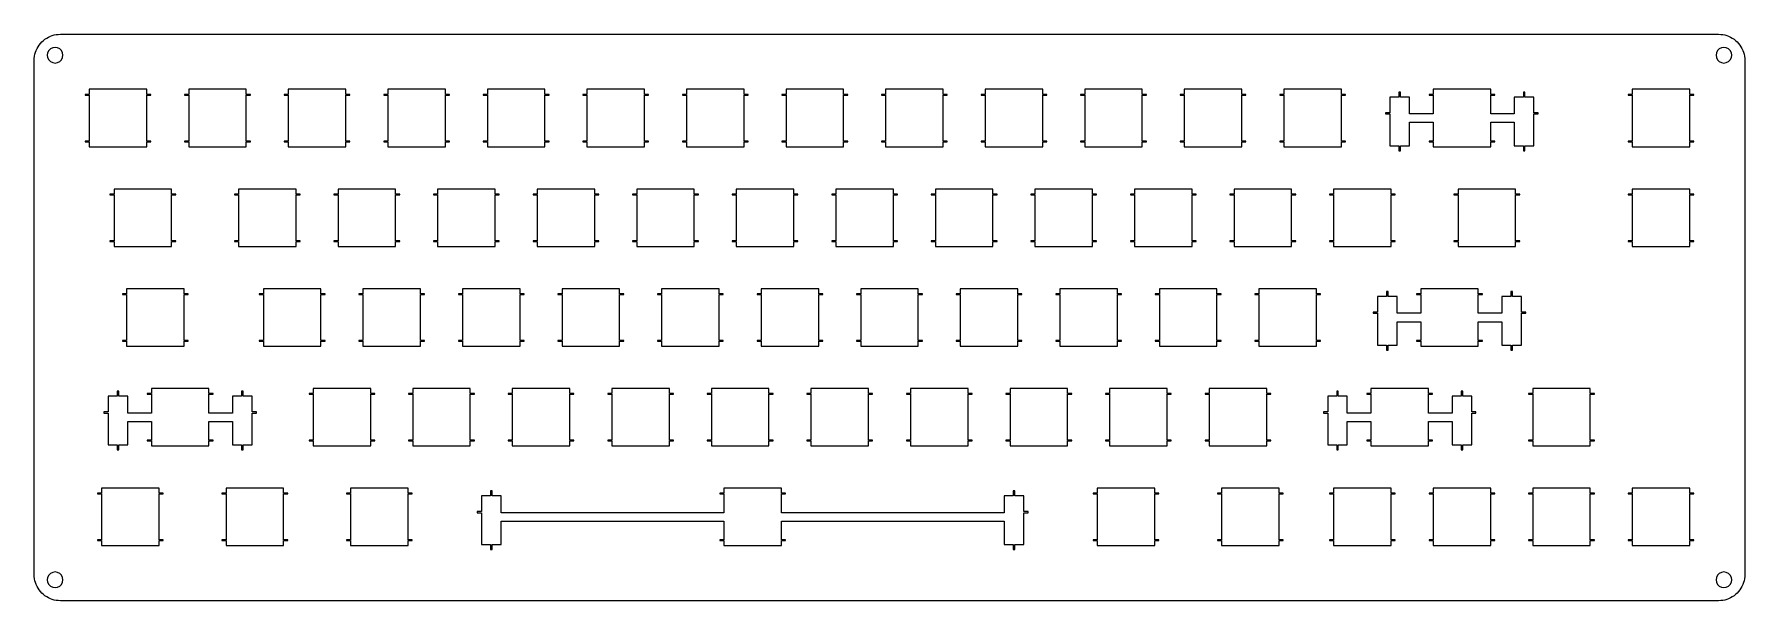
# Model space of a CAD drawing. Extents: x 0 to 327, y 0 to 109.
import ezdxf

# ---------------------------------------------------------------- set-up
doc = ezdxf.new("R2010")
doc.units = 0
doc.layers.get('0').update_dxf_attribs({"linetype": 'CONTINUOUS'})

msp = doc.modelspace()

# ---------------------------------------------------------------- linework, layer by layer
at = {"color": 0}
for p, q in [((2.82498, 108.016), (3.18189, 108.18)), ((3.18189, 108.18), (3.54983, 108.317)), ((3.54983, 108.317), (3.9274, 108.423)), ((3.9274, 108.423), (4.3119, 108.499)), ((4.3119, 108.499), (4.70186, 108.545)), ((4.70186, 108.545), (5.09598, 108.56)), ((5.09598, 108.56), (322.421, 108.56)), ((322.421, 108.56), (322.814, 108.545)), ((322.814, 108.545), (323.204, 108.499)), ((323.204, 108.499), (323.588, 108.423)), ((323.588, 108.423), (323.967, 108.317)), ((323.967, 108.317), (324.335, 108.18)), ((324.335, 108.18), (324.691, 108.016)), ((0.23289, 104.728), (0.339, 105.106)), ((0.339, 105.106), (0.47542, 105.474)), ((0.47542, 105.474), (0.63941, 105.831)), ((0.63941, 105.831), (0.83096, 106.174)), ((0.83096, 106.174), (1.05006, 106.499)), ((1.05006, 106.499), (1.2926, 106.808)), ((1.2926, 106.808), (1.55994, 107.096)), ((1.55994, 107.096), (1.84795, 107.363)), ((1.84795, 107.363), (2.15663, 107.605)), ((2.15663, 107.605), (2.48185, 107.825)), ((2.48185, 107.825), (2.82498, 108.016)), ((2.66788, 105.024), (2.59485, 104.56)), ((2.88148, 105.442), (2.66788, 105.024)), ((3.21359, 105.774), (2.88148, 105.442)), ((3.63114, 105.988), (3.21359, 105.774)), ((4.09554, 106.061), (3.63114, 105.988)), ((4.55856, 105.988), (4.09554, 106.061)), ((4.97611, 105.774), (4.55856, 105.988)), ((5.30821, 105.442), (4.97611, 105.774)), ((5.52178, 105.024), (5.30821, 105.442)), ((5.59484, 104.56), (5.52178, 105.024)), ((321.995, 105.024), (321.922, 104.56)), ((322.207, 105.442), (321.995, 105.024)), ((322.539, 105.774), (322.207, 105.442)), ((322.957, 105.988), (322.539, 105.774)), ((323.421, 106.061), (322.957, 105.988)), ((323.885, 105.988), (323.421, 106.061)), ((324.302, 105.774), (323.885, 105.988)), ((324.634, 105.442), (324.302, 105.774)), ((324.848, 105.024), (324.634, 105.442)), ((324.691, 108.016), (325.034, 107.825)), ((324.922, 104.56), (324.848, 105.024)), ((325.034, 107.825), (325.359, 107.605)), ((325.359, 107.605), (325.669, 107.363)), ((325.669, 107.363), (325.957, 107.096)), ((325.957, 107.096), (326.223, 106.808)), ((326.223, 106.808), (326.467, 106.499)), ((326.467, 106.499), (326.685, 106.174)), ((326.685, 106.174), (326.876, 105.831)), ((326.876, 105.831), (327.04, 105.474)), ((327.04, 105.474), (327.177, 105.106)), ((327.177, 105.106), (327.283, 104.728)), ((0.09508, 103.56), (0.11024, 103.954)), ((0.09508, 5.30959), (0.09508, 103.56)), ((0.11024, 103.954), (0.1571, 104.344)), ((0.1571, 104.344), (0.23289, 104.728)), ((2.59485, 104.56), (2.66788, 104.097)), ((2.66788, 104.097), (2.88148, 103.68)), ((2.88148, 103.68), (3.21359, 103.347)), ((3.21359, 103.347), (3.63114, 103.134)), ((3.63114, 103.134), (4.09554, 103.061)), ((4.09554, 103.061), (4.55856, 103.134)), ((4.55856, 103.134), (4.97611, 103.347)), ((4.97611, 103.347), (5.30821, 103.68)), ((5.30821, 103.68), (5.52178, 104.097)), ((5.52178, 104.097), (5.59484, 104.56)), ((321.922, 104.56), (321.995, 104.097)), ((321.995, 104.097), (322.207, 103.68)), ((322.207, 103.68), (322.539, 103.347)), ((322.539, 103.347), (322.957, 103.134)), ((322.957, 103.134), (323.421, 103.061)), ((323.421, 103.061), (323.885, 103.134)), ((323.885, 103.134), (324.302, 103.347)), ((324.302, 103.347), (324.634, 103.68)), ((324.634, 103.68), (324.848, 104.097)), ((324.848, 104.097), (324.922, 104.56)), ((327.283, 104.728), (327.36, 104.344)), ((327.36, 104.344), (327.405, 103.954)), ((327.405, 103.954), (327.42, 103.56)), ((327.42, 103.56), (327.422, 5.30959)), ((10.6192, 97.0347), (9.81989, 97.0347)), ((9.81989, 97.0347), (9.81989, 96.9352)), ((9.81989, 96.9352), (10.6192, 96.9352)), ((10.6192, 98.0362), (10.6192, 97.0347)), ((21.6201, 98.0362), (10.6192, 98.0362)), ((10.6192, 96.9352), (10.6192, 88.1366)), ((21.6201, 97.0347), (21.6201, 98.0362)), ((22.4207, 97.0347), (21.6201, 97.0347)), ((21.6201, 88.1366), (21.6201, 96.9352)), ((21.6201, 96.9352), (22.4207, 96.9352)), ((22.4207, 96.9352), (22.4207, 97.0347)), ((29.6706, 97.0347), (28.8699, 97.0347)), ((28.8699, 97.0347), (28.8699, 96.9352)), ((28.8699, 96.9352), (29.6706, 96.9352)), ((29.6706, 98.0362), (29.6706, 97.0347)), ((40.67, 98.0362), (29.6706, 98.0362)), ((29.6706, 96.9352), (29.6706, 88.1366)), ((40.67, 97.0347), (40.67, 98.0362)), ((41.4708, 97.0347), (40.67, 97.0347)), ((40.67, 88.1366), (40.67, 96.9352)), ((40.67, 96.9352), (41.4708, 96.9352)), ((41.4708, 96.9352), (41.4708, 97.0347)), ((48.7204, 97.0347), (47.9199, 97.0347)), ((47.9199, 97.0347), (47.9199, 96.9352)), ((47.9199, 96.9352), (48.7204, 96.9352)), ((48.7204, 98.0362), (48.7204, 97.0347)), ((59.72, 98.0362), (48.7204, 98.0362)), ((48.7204, 96.9352), (48.7204, 88.1366)), ((59.72, 97.0347), (59.72, 98.0362)), ((60.5208, 97.0347), (59.72, 97.0347)), ((59.72, 88.1366), (59.72, 96.9352)), ((59.72, 96.9352), (60.5208, 96.9352)), ((60.5208, 96.9352), (60.5208, 97.0347)), ((67.7704, 97.0347), (66.9699, 97.0347)), ((66.9699, 97.0347), (66.9699, 96.9352)), ((66.9699, 96.9352), (67.7704, 96.9352)), ((67.7704, 98.0362), (67.7704, 97.0347)), ((78.77, 98.0362), (67.7704, 98.0362)), ((67.7704, 96.9352), (67.7704, 88.1366)), ((78.77, 97.0347), (78.77, 98.0362)), ((79.5708, 97.0347), (78.77, 97.0347)), ((78.77, 88.1366), (78.77, 96.9352)), ((78.77, 96.9352), (79.5708, 96.9352)), ((79.5708, 96.9352), (79.5708, 97.0347)), ((86.8204, 97.0347), (86.0199, 97.0347)), ((86.0199, 97.0347), (86.0199, 96.9352)), ((86.0199, 96.9352), (86.8204, 96.9352)), ((86.8204, 98.0362), (86.8204, 97.0347)), ((97.82, 98.0362), (86.8204, 98.0362)), ((86.8204, 96.9352), (86.8204, 88.1366)), ((97.82, 97.0347), (97.82, 98.0362)), ((98.6194, 97.0347), (97.82, 97.0347)), ((97.82, 88.1366), (97.82, 96.9352)), ((97.82, 96.9352), (98.6194, 96.9352)), ((98.6194, 96.9352), (98.6194, 97.0347)), ((105.869, 97.0347), (105.07, 97.0347)), ((105.07, 97.0347), (105.07, 96.9352)), ((105.07, 96.9352), (105.869, 96.9352)), ((105.869, 98.0362), (105.869, 97.0347)), ((116.87, 98.0362), (105.869, 98.0362)), ((105.869, 96.9352), (105.869, 88.1366)), ((116.87, 97.0347), (116.87, 98.0362)), ((117.669, 97.0347), (116.87, 97.0347)), ((116.87, 88.1366), (116.87, 96.9352)), ((116.87, 96.9352), (117.669, 96.9352)), ((117.669, 96.9352), (117.669, 97.0347)), ((124.919, 97.0347), (124.12, 97.0347)), ((124.12, 97.0347), (124.12, 96.9352)), ((124.12, 96.9352), (124.919, 96.9352)), ((124.919, 98.0362), (124.919, 97.0347)), ((135.92, 98.0362), (124.919, 98.0362)), ((124.919, 96.9352), (124.919, 88.1366)), ((135.92, 97.0347), (135.92, 98.0362)), ((136.721, 97.0347), (135.92, 97.0347)), ((135.92, 88.1366), (135.92, 96.9352)), ((135.92, 96.9352), (136.721, 96.9352)), ((136.721, 96.9352), (136.721, 97.0347)), ((143.97, 97.0347), (143.17, 97.0347)), ((143.17, 97.0347), (143.17, 96.9352)), ((143.17, 96.9352), (143.97, 96.9352)), ((143.97, 98.0362), (143.97, 97.0347)), ((154.97, 98.0362), (143.97, 98.0362)), ((143.97, 96.9352), (143.97, 88.1366)), ((154.97, 97.0347), (154.97, 98.0362)), ((155.771, 97.0347), (154.97, 97.0347)), ((154.97, 88.1366), (154.97, 96.9352)), ((154.97, 96.9352), (155.771, 96.9352)), ((155.771, 96.9352), (155.771, 97.0347)), ((163.02, 97.0347), (162.22, 97.0347)), ((162.22, 97.0347), (162.22, 96.9352)), ((162.22, 96.9352), (163.02, 96.9352)), ((163.02, 98.0362), (163.02, 97.0347)), ((174.02, 98.0362), (163.02, 98.0362)), ((163.02, 96.9352), (163.02, 88.1366)), ((174.02, 97.0347), (174.02, 98.0362)), ((174.821, 97.0347), (174.02, 97.0347)), ((174.02, 88.1366), (174.02, 96.9352)), ((174.02, 96.9352), (174.821, 96.9352)), ((174.821, 96.9352), (174.821, 97.0347)), ((182.07, 97.0347), (181.27, 97.0347)), ((181.27, 97.0347), (181.27, 96.9352)), ((181.27, 96.9352), (182.07, 96.9352)), ((182.07, 98.0362), (182.07, 97.0347)), ((193.07, 98.0362), (182.07, 98.0362)), ((182.07, 96.9352), (182.07, 88.1366)), ((193.07, 97.0347), (193.07, 98.0362)), ((193.871, 97.0347), (193.07, 97.0347)), ((193.07, 88.1366), (193.07, 96.9352)), ((193.07, 96.9352), (193.871, 96.9352)), ((193.871, 96.9352), (193.871, 97.0347)), ((201.12, 97.0347), (200.32, 97.0347)), ((200.32, 97.0347), (200.32, 96.9352)), ((200.32, 96.9352), (201.12, 96.9352)), ((201.12, 98.0362), (201.12, 97.0347)), ((212.12, 98.0362), (201.12, 98.0362)), ((201.12, 96.9352), (201.12, 88.1366)), ((212.12, 97.0347), (212.12, 98.0362)), ((212.921, 97.0347), (212.12, 97.0347)), ((212.12, 88.1366), (212.12, 96.9352)), ((212.12, 96.9352), (212.921, 96.9352)), ((212.921, 96.9352), (212.921, 97.0347)), ((220.17, 97.0347), (219.37, 97.0347)), ((219.37, 97.0347), (219.37, 96.9352)), ((219.37, 96.9352), (220.17, 96.9352)), ((220.17, 98.0362), (220.17, 97.0347)), ((231.17, 98.0362), (220.17, 98.0362)), ((220.17, 96.9352), (220.17, 88.1366)), ((231.17, 97.0347), (231.17, 98.0362)), ((231.971, 97.0347), (231.17, 97.0347)), ((231.17, 88.1366), (231.17, 96.9352)), ((231.17, 96.9352), (231.971, 96.9352)), ((231.971, 96.9352), (231.971, 97.0347)), ((239.22, 97.0347), (238.42, 97.0347)), ((238.42, 97.0347), (238.42, 96.9352)), ((238.42, 96.9352), (239.22, 96.9352)), ((239.22, 98.0362), (239.22, 97.0347)), ((250.22, 98.0362), (239.22, 98.0362)), ((239.22, 96.9352), (239.22, 88.1366)), ((250.22, 97.0347), (250.22, 98.0362)), ((251.021, 97.0347), (250.22, 97.0347)), ((250.22, 88.1366), (250.22, 96.9352)), ((250.22, 96.9352), (251.021, 96.9352)), ((251.021, 96.9352), (251.021, 97.0347)), ((261.246, 96.5659), (259.52, 96.5659)), ((259.52, 96.5659), (259.52, 93.5359)), ((261.546, 97.4852), (261.246, 97.4852)), ((261.246, 97.4852), (261.246, 96.5659)), ((261.546, 96.5659), (261.546, 97.4852)), ((263.27, 96.5659), (261.546, 96.5659)), ((263.27, 93.3358), (263.27, 96.5659)), ((267.795, 97.0347), (266.995, 97.0347)), ((266.995, 97.0347), (266.995, 96.9352)), ((266.995, 96.9352), (267.795, 96.9352)), ((267.795, 98.0362), (267.795, 97.0347)), ((278.795, 98.0362), (267.795, 98.0362)), ((267.795, 96.9352), (267.795, 93.3358)), ((278.795, 97.0347), (278.795, 98.0362)), ((279.596, 97.0347), (278.795, 97.0347)), ((278.795, 93.3358), (278.795, 96.9352)), ((278.795, 96.9352), (279.596, 96.9352)), ((279.596, 96.9352), (279.596, 97.0347)), ((285.046, 96.5659), (283.32, 96.5659)), ((283.32, 96.5659), (283.32, 93.3358)), ((285.345, 97.4852), (285.046, 97.4852)), ((285.046, 97.4852), (285.046, 96.5659)), ((285.345, 96.5659), (285.345, 97.4852)), ((287.07, 96.5659), (285.345, 96.5659)), ((287.07, 93.5359), (287.07, 96.5659)), ((305.895, 97.0347), (305.095, 97.0347)), ((305.095, 97.0347), (305.095, 96.9352)), ((305.095, 96.9352), (305.895, 96.9352)), ((305.895, 98.0362), (305.895, 97.0347)), ((316.895, 98.0362), (305.895, 98.0362)), ((305.895, 96.9352), (305.895, 88.1366)), ((316.895, 97.0347), (316.895, 98.0362)), ((317.696, 97.0347), (316.895, 97.0347)), ((316.895, 88.1366), (316.895, 96.9352)), ((316.895, 96.9352), (317.696, 96.9352)), ((317.696, 96.9352), (317.696, 97.0347)), ((259.52, 93.5359), (258.695, 93.5359)), ((258.695, 93.5359), (258.695, 93.3358)), ((258.695, 93.3358), (259.52, 93.3358)), ((259.52, 93.3358), (259.52, 87.2656)), ((267.795, 93.3358), (263.27, 93.3358)), ((263.27, 87.2656), (263.27, 91.7346)), ((263.27, 91.7346), (267.795, 91.7346)), ((267.795, 91.7346), (267.795, 88.1366)), ((283.32, 93.3358), (278.795, 93.3358)), ((278.795, 88.1366), (278.795, 91.7346)), ((278.795, 91.7346), (283.32, 91.7346)), ((283.32, 91.7346), (283.32, 87.2656)), ((287.896, 93.5359), (287.07, 93.5359)), ((287.07, 87.2656), (287.07, 93.3358)), ((287.07, 93.3358), (287.896, 93.3358)), ((287.896, 93.3358), (287.896, 93.5359)), ((10.6192, 88.1366), (9.81989, 88.1366)), ((9.81989, 88.1366), (9.81989, 88.0346)), ((9.81989, 88.0346), (10.6192, 88.0346)), ((10.6192, 88.0346), (10.6192, 87.0356)), ((10.6192, 87.0356), (21.6201, 87.0356)), ((22.4207, 88.1366), (21.6201, 88.1366)), ((21.6201, 87.0356), (21.6201, 88.0346)), ((21.6201, 88.0346), (22.4207, 88.0346)), ((22.4207, 88.0346), (22.4207, 88.1366)), ((29.6706, 88.1366), (28.8699, 88.1366)), ((28.8699, 88.1366), (28.8699, 88.0346)), ((28.8699, 88.0346), (29.6706, 88.0346)), ((29.6706, 88.0346), (29.6706, 87.0356)), ((29.6706, 87.0356), (40.67, 87.0356)), ((41.4708, 88.1366), (40.67, 88.1366)), ((40.67, 87.0356), (40.67, 88.0346)), ((40.67, 88.0346), (41.4708, 88.0346)), ((41.4708, 88.0346), (41.4708, 88.1366)), ((48.7204, 88.1366), (47.9199, 88.1366)), ((47.9199, 88.1366), (47.9199, 88.0346)), ((47.9199, 88.0346), (48.7204, 88.0346)), ((48.7204, 88.0346), (48.7204, 87.0356)), ((48.7204, 87.0356), (59.72, 87.0356)), ((60.5208, 88.1366), (59.72, 88.1366)), ((59.72, 87.0356), (59.72, 88.0346)), ((59.72, 88.0346), (60.5208, 88.0346)), ((60.5208, 88.0346), (60.5208, 88.1366)), ((67.7704, 88.1366), (66.9699, 88.1366)), ((66.9699, 88.1366), (66.9699, 88.0346)), ((66.9699, 88.0346), (67.7704, 88.0346)), ((67.7704, 88.0346), (67.7704, 87.0356)), ((67.7704, 87.0356), (78.77, 87.0356)), ((79.5708, 88.1366), (78.77, 88.1366)), ((78.77, 87.0356), (78.77, 88.0346)), ((78.77, 88.0346), (79.5708, 88.0346)), ((79.5708, 88.0346), (79.5708, 88.1366)), ((86.8204, 88.1366), (86.0199, 88.1366)), ((86.0199, 88.1366), (86.0199, 88.0346)), ((86.0199, 88.0346), (86.8204, 88.0346)), ((86.8204, 88.0346), (86.8204, 87.0356)), ((86.8204, 87.0356), (97.82, 87.0356)), ((98.6194, 88.1366), (97.82, 88.1366)), ((97.82, 87.0356), (97.82, 88.0346)), ((97.82, 88.0346), (98.6194, 88.0346)), ((98.6194, 88.0346), (98.6194, 88.1366)), ((105.869, 88.1366), (105.07, 88.1366)), ((105.07, 88.1366), (105.07, 88.0346)), ((105.07, 88.0346), (105.869, 88.0346)), ((105.869, 88.0346), (105.869, 87.0356)), ((105.869, 87.0356), (116.87, 87.0356)), ((117.669, 88.1366), (116.87, 88.1366)), ((116.87, 87.0356), (116.87, 88.0346)), ((116.87, 88.0346), (117.669, 88.0346)), ((117.669, 88.0346), (117.669, 88.1366)), ((124.919, 88.1366), (124.12, 88.1366)), ((124.12, 88.1366), (124.12, 88.0346)), ((124.12, 88.0346), (124.919, 88.0346)), ((124.919, 88.0346), (124.919, 87.0356)), ((124.919, 87.0356), (135.92, 87.0356)), ((136.721, 88.1366), (135.92, 88.1366)), ((135.92, 87.0356), (135.92, 88.0346)), ((135.92, 88.0346), (136.721, 88.0346)), ((136.721, 88.0346), (136.721, 88.1366)), ((143.97, 88.1366), (143.17, 88.1366)), ((143.17, 88.1366), (143.17, 88.0346)), ((143.17, 88.0346), (143.97, 88.0346)), ((143.97, 88.0346), (143.97, 87.0356)), ((143.97, 87.0356), (154.97, 87.0356)), ((155.771, 88.1366), (154.97, 88.1366)), ((154.97, 87.0356), (154.97, 88.0346)), ((154.97, 88.0346), (155.771, 88.0346)), ((155.771, 88.0346), (155.771, 88.1366)), ((163.02, 88.1366), (162.22, 88.1366)), ((162.22, 88.1366), (162.22, 88.0346)), ((162.22, 88.0346), (163.02, 88.0346)), ((163.02, 88.0346), (163.02, 87.0356)), ((163.02, 87.0356), (174.02, 87.0356)), ((174.821, 88.1366), (174.02, 88.1366)), ((174.02, 87.0356), (174.02, 88.0346)), ((174.02, 88.0346), (174.821, 88.0346)), ((174.821, 88.0346), (174.821, 88.1366)), ((182.07, 88.1366), (181.27, 88.1366)), ((181.27, 88.1366), (181.27, 88.0346)), ((181.27, 88.0346), (182.07, 88.0346)), ((182.07, 88.0346), (182.07, 87.0356)), ((182.07, 87.0356), (193.07, 87.0356)), ((193.871, 88.1366), (193.07, 88.1366)), ((193.07, 87.0356), (193.07, 88.0346)), ((193.07, 88.0346), (193.871, 88.0346)), ((193.871, 88.0346), (193.871, 88.1366)), ((201.12, 88.1366), (200.32, 88.1366)), ((200.32, 88.1366), (200.32, 88.0346)), ((200.32, 88.0346), (201.12, 88.0346)), ((201.12, 88.0346), (201.12, 87.0356)), ((201.12, 87.0356), (212.12, 87.0356)), ((212.921, 88.1366), (212.12, 88.1366)), ((212.12, 87.0356), (212.12, 88.0346)), ((212.12, 88.0346), (212.921, 88.0346)), ((212.921, 88.0346), (212.921, 88.1366)), ((220.17, 88.1366), (219.37, 88.1366)), ((219.37, 88.1366), (219.37, 88.0346)), ((219.37, 88.0346), (220.17, 88.0346)), ((220.17, 88.0346), (220.17, 87.0356)), ((220.17, 87.0356), (231.17, 87.0356)), ((231.971, 88.1366), (231.17, 88.1366)), ((231.17, 87.0356), (231.17, 88.0346)), ((231.17, 88.0346), (231.971, 88.0346)), ((231.971, 88.0346), (231.971, 88.1366)), ((239.22, 88.1366), (238.42, 88.1366)), ((238.42, 88.1366), (238.42, 88.0346)), ((238.42, 88.0346), (239.22, 88.0346)), ((239.22, 88.0346), (239.22, 87.0356)), ((239.22, 87.0356), (250.22, 87.0356)), ((251.021, 88.1366), (250.22, 88.1366)), ((250.22, 87.0356), (250.22, 88.0346)), ((250.22, 88.0346), (251.021, 88.0346)), ((251.021, 88.0346), (251.021, 88.1366)), ((259.52, 87.2656), (261.246, 87.2656)), ((261.246, 87.2656), (261.246, 86.2845)), ((261.246, 86.2845), (261.546, 86.2845)), ((261.546, 86.2845), (261.546, 87.2656)), ((261.546, 87.2656), (263.27, 87.2656)), ((267.795, 88.1366), (266.995, 88.1366)), ((266.995, 88.1366), (266.995, 88.0346)), ((266.995, 88.0346), (267.795, 88.0346)), ((267.795, 88.0346), (267.795, 87.0356)), ((267.795, 87.0356), (278.795, 87.0356)), ((279.596, 88.1366), (278.795, 88.1366)), ((278.795, 87.0356), (278.795, 88.0346)), ((278.795, 88.0346), (279.596, 88.0346)), ((279.596, 88.0346), (279.596, 88.1366)), ((283.32, 87.2656), (285.046, 87.2656)), ((285.046, 87.2656), (285.046, 86.2845)), ((285.046, 86.2845), (285.345, 86.2845)), ((285.345, 86.2845), (285.345, 87.2656)), ((285.345, 87.2656), (287.07, 87.2656)), ((305.895, 88.1366), (305.095, 88.1366)), ((305.095, 88.1366), (305.095, 88.0346)), ((305.095, 88.0346), (305.895, 88.0346)), ((305.895, 88.0346), (305.895, 87.0356)), ((305.895, 87.0356), (316.895, 87.0356)), ((317.696, 88.1366), (316.895, 88.1366)), ((316.895, 87.0356), (316.895, 88.0346)), ((316.895, 88.0346), (317.696, 88.0346)), ((317.696, 88.0346), (317.696, 88.1366)), ((15.3831, 78.9852), (15.3831, 77.9847)), ((26.3826, 78.9852), (15.3831, 78.9852)), ((26.3826, 77.9847), (26.3826, 78.9852)), ((39.1954, 78.9852), (39.1954, 77.9847)), ((50.195, 78.9852), (39.1954, 78.9852)), ((50.195, 77.9847), (50.195, 78.9852)), ((58.2454, 78.9852), (58.2454, 77.9847)), ((69.245, 78.9852), (58.2454, 78.9852)), ((69.245, 77.9847), (69.245, 78.9852)), ((77.2954, 78.9852), (77.2954, 77.9847)), ((88.295, 78.9852), (77.2954, 78.9852)), ((88.295, 77.9847), (88.295, 78.9852)), ((96.3454, 78.9852), (96.3454, 77.9847)), ((107.345, 78.9852), (96.3454, 78.9852)), ((107.345, 77.9847), (107.345, 78.9852)), ((115.395, 78.9852), (115.395, 77.9847)), ((126.395, 78.9852), (115.395, 78.9852)), ((126.395, 77.9847), (126.395, 78.9852)), ((134.445, 78.9852), (134.445, 77.9847)), ((145.445, 78.9852), (134.445, 78.9852)), ((145.445, 77.9847), (145.445, 78.9852)), ((153.495, 78.9852), (153.495, 77.9847)), ((164.495, 78.9852), (153.495, 78.9852)), ((164.495, 77.9847), (164.495, 78.9852)), ((172.545, 78.9852), (172.545, 77.9847)), ((183.545, 78.9852), (172.545, 78.9852)), ((183.545, 77.9847), (183.545, 78.9852)), ((191.595, 78.9852), (191.595, 77.9847)), ((202.595, 78.9852), (191.595, 78.9852)), ((202.595, 77.9847), (202.595, 78.9852)), ((210.645, 78.9852), (210.645, 77.9847)), ((221.645, 78.9852), (210.645, 78.9852)), ((221.645, 77.9847), (221.645, 78.9852)), ((229.695, 78.9852), (229.695, 77.9847)), ((240.695, 78.9852), (229.695, 78.9852)), ((240.695, 77.9847), (240.695, 78.9852)), ((248.745, 78.9852), (248.745, 77.9847)), ((259.745, 78.9852), (248.745, 78.9852)), ((259.745, 77.9847), (259.745, 78.9852)), ((272.558, 78.9852), (272.558, 77.9847)), ((283.557, 78.9852), (272.558, 78.9852)), ((283.557, 77.9847), (283.557, 78.9852)), ((305.895, 78.9852), (305.895, 77.9847)), ((316.895, 78.9852), (305.895, 78.9852)), ((316.895, 77.9847), (316.895, 78.9852)), ((15.3831, 77.9847), (14.5824, 77.9847)), ((14.5824, 77.9847), (14.5824, 77.8852)), ((14.5824, 77.8852), (15.3831, 77.8852)), ((15.3831, 77.8852), (15.3831, 69.0852)), ((27.1818, 77.9847), (26.3826, 77.9847)), ((26.3826, 69.0852), (26.3826, 77.8852)), ((26.3826, 77.8852), (27.1818, 77.8852)), ((27.1818, 77.8852), (27.1818, 77.9847)), ((39.1954, 77.9847), (38.3949, 77.9847)), ((38.3949, 77.9847), (38.3949, 77.8852)), ((38.3949, 77.8852), (39.1954, 77.8852)), ((39.1954, 77.8852), (39.1954, 69.0852)), ((50.9958, 77.9847), (50.195, 77.9847)), ((50.195, 69.0852), (50.195, 77.8852)), ((50.195, 77.8852), (50.9958, 77.8852)), ((50.9958, 77.8852), (50.9958, 77.9847)), ((58.2454, 77.9847), (57.4449, 77.9847)), ((57.4449, 77.9847), (57.4449, 77.8852)), ((57.4449, 77.8852), (58.2454, 77.8852)), ((58.2454, 77.8852), (58.2454, 69.0852)), ((70.0458, 77.9847), (69.245, 77.9847)), ((69.245, 69.0852), (69.245, 77.8852)), ((69.245, 77.8852), (70.0458, 77.8852)), ((70.0458, 77.8852), (70.0458, 77.9847)), ((77.2954, 77.9847), (76.4949, 77.9847)), ((76.4949, 77.9847), (76.4949, 77.8852)), ((76.4949, 77.8852), (77.2954, 77.8852)), ((77.2954, 77.8852), (77.2954, 69.0852)), ((89.0958, 77.9847), (88.295, 77.9847)), ((88.295, 69.0852), (88.295, 77.8852)), ((88.295, 77.8852), (89.0958, 77.8852)), ((89.0958, 77.8852), (89.0958, 77.9847)), ((96.3454, 77.9847), (95.5449, 77.9847)), ((95.5449, 77.9847), (95.5449, 77.8852)), ((95.5449, 77.8852), (96.3454, 77.8852)), ((96.3454, 77.8852), (96.3454, 69.0852)), ((108.146, 77.9847), (107.345, 77.9847)), ((107.345, 69.0852), (107.345, 77.8852)), ((107.345, 77.8852), (108.146, 77.8852)), ((108.146, 77.8852), (108.146, 77.9847)), ((115.395, 77.9847), (114.595, 77.9847)), ((114.595, 77.9847), (114.595, 77.8852)), ((114.595, 77.8852), (115.395, 77.8852)), ((115.395, 77.8852), (115.395, 69.0852)), ((127.196, 77.9847), (126.395, 77.9847)), ((126.395, 69.0852), (126.395, 77.8852)), ((126.395, 77.8852), (127.196, 77.8852)), ((127.196, 77.8852), (127.196, 77.9847)), ((134.445, 77.9847), (133.645, 77.9847)), ((133.645, 77.9847), (133.645, 77.8852)), ((133.645, 77.8852), (134.445, 77.8852)), ((134.445, 77.8852), (134.445, 69.0852)), ((146.246, 77.9847), (145.445, 77.9847)), ((145.445, 69.0852), (145.445, 77.8852)), ((145.445, 77.8852), (146.246, 77.8852)), ((146.246, 77.8852), (146.246, 77.9847)), ((153.495, 77.9847), (152.695, 77.9847)), ((152.695, 77.9847), (152.695, 77.8852)), ((152.695, 77.8852), (153.495, 77.8852)), ((153.495, 77.8852), (153.495, 69.0852)), ((165.296, 77.9847), (164.495, 77.9847)), ((164.495, 69.0852), (164.495, 77.8852)), ((164.495, 77.8852), (165.296, 77.8852)), ((165.296, 77.8852), (165.296, 77.9847)), ((172.545, 77.9847), (171.745, 77.9847)), ((171.745, 77.9847), (171.745, 77.8852)), ((171.745, 77.8852), (172.545, 77.8852)), ((172.545, 77.8852), (172.545, 69.0852)), ((184.346, 77.9847), (183.545, 77.9847)), ((183.545, 69.0852), (183.545, 77.8852)), ((183.545, 77.8852), (184.346, 77.8852)), ((184.346, 77.8852), (184.346, 77.9847)), ((191.595, 77.9847), (190.795, 77.9847)), ((190.795, 77.9847), (190.795, 77.8852)), ((190.795, 77.8852), (191.595, 77.8852)), ((191.595, 77.8852), (191.595, 69.0852)), ((203.396, 77.9847), (202.595, 77.9847)), ((202.595, 69.0852), (202.595, 77.8852)), ((202.595, 77.8852), (203.396, 77.8852)), ((203.396, 77.8852), (203.396, 77.9847)), ((210.645, 77.9847), (209.845, 77.9847)), ((209.845, 77.9847), (209.845, 77.8852)), ((209.845, 77.8852), (210.645, 77.8852)), ((210.645, 77.8852), (210.645, 69.0852)), ((222.446, 77.9847), (221.645, 77.9847)), ((221.645, 69.0852), (221.645, 77.8852)), ((221.645, 77.8852), (222.446, 77.8852)), ((222.446, 77.8852), (222.446, 77.9847)), ((229.695, 77.9847), (228.895, 77.9847)), ((228.895, 77.9847), (228.895, 77.8852)), ((228.895, 77.8852), (229.695, 77.8852)), ((229.695, 77.8852), (229.695, 69.0852)), ((241.496, 77.9847), (240.695, 77.9847)), ((240.695, 69.0852), (240.695, 77.8852)), ((240.695, 77.8852), (241.496, 77.8852)), ((241.496, 77.8852), (241.496, 77.9847)), ((248.745, 77.9847), (247.945, 77.9847)), ((247.945, 77.9847), (247.945, 77.8852)), ((247.945, 77.8852), (248.745, 77.8852)), ((248.745, 77.8852), (248.745, 69.0852)), ((260.546, 77.9847), (259.745, 77.9847)), ((259.745, 69.0852), (259.745, 77.8852)), ((259.745, 77.8852), (260.546, 77.8852)), ((260.546, 77.8852), (260.546, 77.9847)), ((272.558, 77.9847), (271.757, 77.9847)), ((271.757, 77.9847), (271.757, 77.8852)), ((271.757, 77.8852), (272.558, 77.8852)), ((272.558, 77.8852), (272.558, 69.0852)), ((284.357, 77.9847), (283.557, 77.9847)), ((283.557, 69.0852), (283.557, 77.8852)), ((283.557, 77.8852), (284.357, 77.8852)), ((284.357, 77.8852), (284.357, 77.9847)), ((305.895, 77.9847), (305.095, 77.9847)), ((305.095, 77.9847), (305.095, 77.8852)), ((305.095, 77.8852), (305.895, 77.8852)), ((305.895, 77.8852), (305.895, 69.0852)), ((317.696, 77.9847), (316.895, 77.9847)), ((316.895, 69.0852), (316.895, 77.8852)), ((316.895, 77.8852), (317.696, 77.8852)), ((317.696, 77.8852), (317.696, 77.9847)), ((15.3831, 69.0852), (14.5824, 69.0852)), ((14.5824, 69.0852), (14.5824, 68.9846)), ((14.5824, 68.9846), (15.3831, 68.9846)), ((15.3831, 68.9846), (15.3831, 67.9856)), ((27.1818, 69.0852), (26.3826, 69.0852)), ((26.3826, 67.9856), (26.3826, 68.9846)), ((26.3826, 68.9846), (27.1818, 68.9846)), ((27.1818, 68.9846), (27.1818, 69.0852)), ((39.1954, 69.0852), (38.3949, 69.0852)), ((38.3949, 69.0852), (38.3949, 68.9846)), ((38.3949, 68.9846), (39.1954, 68.9846)), ((39.1954, 68.9846), (39.1954, 67.9856)), ((50.9958, 69.0852), (50.195, 69.0852)), ((50.195, 67.9856), (50.195, 68.9846)), ((50.195, 68.9846), (50.9958, 68.9846)), ((50.9958, 68.9846), (50.9958, 69.0852)), ((58.2454, 69.0852), (57.4449, 69.0852)), ((57.4449, 69.0852), (57.4449, 68.9846)), ((57.4449, 68.9846), (58.2454, 68.9846)), ((58.2454, 68.9846), (58.2454, 67.9856)), ((70.0458, 69.0852), (69.245, 69.0852)), ((69.245, 67.9856), (69.245, 68.9846)), ((69.245, 68.9846), (70.0458, 68.9846)), ((70.0458, 68.9846), (70.0458, 69.0852)), ((77.2954, 69.0852), (76.4949, 69.0852)), ((76.4949, 69.0852), (76.4949, 68.9846)), ((76.4949, 68.9846), (77.2954, 68.9846)), ((77.2954, 68.9846), (77.2954, 67.9856)), ((89.0958, 69.0852), (88.295, 69.0852)), ((88.295, 67.9856), (88.295, 68.9846)), ((88.295, 68.9846), (89.0958, 68.9846)), ((89.0958, 68.9846), (89.0958, 69.0852)), ((96.3454, 69.0852), (95.5449, 69.0852)), ((95.5449, 69.0852), (95.5449, 68.9846)), ((95.5449, 68.9846), (96.3454, 68.9846)), ((96.3454, 68.9846), (96.3454, 67.9856)), ((108.146, 69.0852), (107.345, 69.0852)), ((107.345, 67.9856), (107.345, 68.9846)), ((107.345, 68.9846), (108.146, 68.9846)), ((108.146, 68.9846), (108.146, 69.0852)), ((115.395, 69.0852), (114.595, 69.0852)), ((114.595, 69.0852), (114.595, 68.9846)), ((114.595, 68.9846), (115.395, 68.9846)), ((115.395, 68.9846), (115.395, 67.9856)), ((127.196, 69.0852), (126.395, 69.0852)), ((126.395, 67.9856), (126.395, 68.9846)), ((126.395, 68.9846), (127.196, 68.9846)), ((127.196, 68.9846), (127.196, 69.0852)), ((134.445, 69.0852), (133.645, 69.0852)), ((133.645, 69.0852), (133.645, 68.9846)), ((133.645, 68.9846), (134.445, 68.9846)), ((134.445, 68.9846), (134.445, 67.9856)), ((146.246, 69.0852), (145.445, 69.0852)), ((145.445, 67.9856), (145.445, 68.9846)), ((145.445, 68.9846), (146.246, 68.9846)), ((146.246, 68.9846), (146.246, 69.0852)), ((153.495, 69.0852), (152.695, 69.0852)), ((152.695, 69.0852), (152.695, 68.9846)), ((152.695, 68.9846), (153.495, 68.9846)), ((153.495, 68.9846), (153.495, 67.9856)), ((165.296, 69.0852), (164.495, 69.0852)), ((164.495, 67.9856), (164.495, 68.9846)), ((164.495, 68.9846), (165.296, 68.9846)), ((165.296, 68.9846), (165.296, 69.0852)), ((172.545, 69.0852), (171.745, 69.0852)), ((171.745, 69.0852), (171.745, 68.9846)), ((171.745, 68.9846), (172.545, 68.9846)), ((172.545, 68.9846), (172.545, 67.9856)), ((184.346, 69.0852), (183.545, 69.0852)), ((183.545, 67.9856), (183.545, 68.9846)), ((183.545, 68.9846), (184.346, 68.9846)), ((184.346, 68.9846), (184.346, 69.0852)), ((191.595, 69.0852), (190.795, 69.0852)), ((190.795, 69.0852), (190.795, 68.9846)), ((190.795, 68.9846), (191.595, 68.9846)), ((191.595, 68.9846), (191.595, 67.9856)), ((203.396, 69.0852), (202.595, 69.0852)), ((202.595, 67.9856), (202.595, 68.9846)), ((202.595, 68.9846), (203.396, 68.9846)), ((203.396, 68.9846), (203.396, 69.0852)), ((210.645, 69.0852), (209.845, 69.0852)), ((209.845, 69.0852), (209.845, 68.9846)), ((209.845, 68.9846), (210.645, 68.9846)), ((210.645, 68.9846), (210.645, 67.9856)), ((222.446, 69.0852), (221.645, 69.0852)), ((221.645, 67.9856), (221.645, 68.9846)), ((221.645, 68.9846), (222.446, 68.9846)), ((222.446, 68.9846), (222.446, 69.0852)), ((229.695, 69.0852), (228.895, 69.0852)), ((228.895, 69.0852), (228.895, 68.9846)), ((228.895, 68.9846), (229.695, 68.9846)), ((229.695, 68.9846), (229.695, 67.9856)), ((241.496, 69.0852), (240.695, 69.0852)), ((240.695, 67.9856), (240.695, 68.9846)), ((240.695, 68.9846), (241.496, 68.9846)), ((241.496, 68.9846), (241.496, 69.0852)), ((248.745, 69.0852), (247.945, 69.0852)), ((247.945, 69.0852), (247.945, 68.9846)), ((247.945, 68.9846), (248.745, 68.9846)), ((248.745, 68.9846), (248.745, 67.9856)), ((260.546, 69.0852), (259.745, 69.0852)), ((259.745, 67.9856), (259.745, 68.9846)), ((259.745, 68.9846), (260.546, 68.9846)), ((260.546, 68.9846), (260.546, 69.0852)), ((272.558, 69.0852), (271.757, 69.0852)), ((271.757, 69.0852), (271.757, 68.9846)), ((271.757, 68.9846), (272.558, 68.9846)), ((272.558, 68.9846), (272.558, 67.9856)), ((284.357, 69.0852), (283.557, 69.0852)), ((283.557, 67.9856), (283.557, 68.9846)), ((283.557, 68.9846), (284.357, 68.9846)), ((284.357, 68.9846), (284.357, 69.0852)), ((305.895, 69.0852), (305.095, 69.0852)), ((305.095, 69.0852), (305.095, 68.9846)), ((305.095, 68.9846), (305.895, 68.9846)), ((305.895, 68.9846), (305.895, 67.9856)), ((317.696, 69.0852), (316.895, 69.0852)), ((316.895, 67.9856), (316.895, 68.9846)), ((316.895, 68.9846), (317.696, 68.9846)), ((317.696, 68.9846), (317.696, 69.0852)), ((15.3831, 67.9856), (26.3826, 67.9856)), ((39.1954, 67.9856), (50.195, 67.9856)), ((58.2454, 67.9856), (69.245, 67.9856)), ((77.2954, 67.9856), (88.295, 67.9856)), ((96.3454, 67.9856), (107.345, 67.9856)), ((115.395, 67.9856), (126.395, 67.9856)), ((134.445, 67.9856), (145.445, 67.9856)), ((153.495, 67.9856), (164.495, 67.9856)), ((172.545, 67.9856), (183.545, 67.9856)), ((191.595, 67.9856), (202.595, 67.9856)), ((210.645, 67.9856), (221.645, 67.9856)), ((229.695, 67.9856), (240.695, 67.9856)), ((248.745, 67.9856), (259.745, 67.9856)), ((272.558, 67.9856), (283.557, 67.9856)), ((305.895, 67.9856), (316.895, 67.9856)), ((17.7629, 58.9347), (16.9636, 58.9347)), ((16.9636, 58.9347), (16.9636, 58.8352)), ((17.7629, 59.9352), (17.7629, 58.9347)), ((28.7638, 59.9352), (17.7629, 59.9352)), ((28.7638, 58.9347), (28.7638, 59.9352)), ((29.5631, 58.9347), (28.7638, 58.9347)), ((29.5631, 58.8352), (29.5631, 58.9347)), ((43.9579, 58.9347), (43.1574, 58.9347)), ((43.1574, 58.9347), (43.1574, 58.8352)), ((43.9579, 59.9352), (43.9579, 58.9347)), ((54.9575, 59.9352), (43.9579, 59.9352)), ((54.9575, 58.9347), (54.9575, 59.9352)), ((55.7569, 58.9347), (54.9575, 58.9347)), ((55.7569, 58.8352), (55.7569, 58.9347)), ((63.0079, 58.9347), (62.2074, 58.9347)), ((62.2074, 58.9347), (62.2074, 58.8352)), ((63.0079, 59.9352), (63.0079, 58.9347)), ((74.0075, 59.9352), (63.0079, 59.9352)), ((74.0075, 58.9347), (74.0075, 59.9352)), ((74.8069, 58.9347), (74.0075, 58.9347)), ((74.8069, 58.8352), (74.8069, 58.9347)), ((82.0579, 58.9347), (81.2574, 58.9347)), ((81.2574, 58.9347), (81.2574, 58.8352)), ((82.0579, 59.9352), (82.0579, 58.9347)), ((93.0575, 59.9352), (82.0579, 59.9352)), ((93.0575, 58.9347), (93.0575, 59.9352)), ((93.8569, 58.9347), (93.0575, 58.9347)), ((93.8569, 58.8352), (93.8569, 58.9347)), ((101.108, 58.9347), (100.307, 58.9347)), ((100.307, 58.9347), (100.307, 58.8352)), ((101.108, 59.9352), (101.108, 58.9347)), ((112.107, 59.9352), (101.108, 59.9352)), ((112.107, 58.9347), (112.107, 59.9352)), ((112.907, 58.9347), (112.107, 58.9347)), ((112.907, 58.8352), (112.907, 58.9347)), ((120.158, 58.9347), (119.357, 58.9347)), ((119.357, 58.9347), (119.357, 58.8352)), ((120.158, 59.9352), (120.158, 58.9347)), ((131.157, 59.9352), (120.158, 59.9352)), ((131.157, 58.9347), (131.157, 59.9352)), ((131.957, 58.9347), (131.157, 58.9347)), ((131.957, 58.8352), (131.957, 58.9347)), ((139.208, 58.9347), (138.407, 58.9347)), ((138.407, 58.9347), (138.407, 58.8352)), ((139.208, 59.9352), (139.208, 58.9347)), ((150.207, 59.9352), (139.208, 59.9352)), ((150.207, 58.9347), (150.207, 59.9352)), ((151.007, 58.9347), (150.207, 58.9347)), ((151.007, 58.8352), (151.007, 58.9347)), ((158.258, 58.9347), (157.457, 58.9347)), ((157.457, 58.9347), (157.457, 58.8352)), ((158.258, 59.9352), (158.258, 58.9347)), ((169.257, 59.9352), (158.258, 59.9352)), ((169.257, 58.9347), (169.257, 59.9352)), ((170.057, 58.9347), (169.257, 58.9347)), ((170.057, 58.8352), (170.057, 58.9347)), ((177.308, 58.9347), (176.507, 58.9347)), ((176.507, 58.9347), (176.507, 58.8352)), ((177.308, 59.9352), (177.308, 58.9347)), ((188.307, 59.9352), (177.308, 59.9352)), ((188.307, 58.9347), (188.307, 59.9352)), ((189.107, 58.9347), (188.307, 58.9347)), ((189.107, 58.8352), (189.107, 58.9347)), ((196.358, 58.9347), (195.557, 58.9347)), ((195.557, 58.9347), (195.557, 58.8352)), ((196.358, 59.9352), (196.358, 58.9347)), ((207.357, 59.9352), (196.358, 59.9352)), ((207.357, 58.9347), (207.357, 59.9352)), ((208.157, 58.9347), (207.357, 58.9347)), ((208.157, 58.8352), (208.157, 58.9347)), ((215.408, 58.9347), (214.607, 58.9347)), ((214.607, 58.9347), (214.607, 58.8352)), ((215.408, 59.9352), (215.408, 58.9347)), ((226.407, 59.9352), (215.408, 59.9352)), ((226.407, 58.9347), (226.407, 59.9352)), ((227.207, 58.9347), (226.407, 58.9347)), ((227.207, 58.8352), (227.207, 58.9347)), ((234.458, 58.9347), (233.657, 58.9347)), ((233.657, 58.9347), (233.657, 58.8352)), ((234.458, 59.9352), (234.458, 58.9347)), ((245.457, 59.9352), (234.458, 59.9352)), ((245.457, 58.9347), (245.457, 59.9352)), ((246.257, 58.9347), (245.457, 58.9347)), ((246.257, 58.8352), (246.257, 58.9347)), ((259.164, 59.3852), (258.863, 59.3852)), ((258.863, 59.3852), (258.863, 58.4648)), ((259.164, 58.4648), (259.164, 59.3852)), ((265.413, 58.9347), (264.614, 58.9347)), ((264.614, 58.9347), (264.614, 58.8352)), ((265.413, 59.9352), (265.413, 58.9347)), ((276.414, 59.9352), (265.413, 59.9352)), ((276.414, 58.9347), (276.414, 59.9352)), ((277.213, 58.9347), (276.414, 58.9347)), ((277.213, 58.8352), (277.213, 58.9347)), ((282.964, 59.3852), (282.663, 59.3852)), ((282.663, 59.3852), (282.663, 58.4648)), ((282.964, 58.4648), (282.964, 59.3852)), ((16.9636, 58.8352), (17.7629, 58.8352)), ((17.7629, 58.8352), (17.7629, 50.0352)), ((28.7638, 50.0352), (28.7638, 58.8352)), ((28.7638, 58.8352), (29.5631, 58.8352)), ((43.1574, 58.8352), (43.9579, 58.8352)), ((43.9579, 58.8352), (43.9579, 50.0352)), ((54.9575, 50.0352), (54.9575, 58.8352)), ((54.9575, 58.8352), (55.7569, 58.8352)), ((62.2074, 58.8352), (63.0079, 58.8352)), ((63.0079, 58.8352), (63.0079, 50.0352)), ((74.0075, 50.0352), (74.0075, 58.8352)), ((74.0075, 58.8352), (74.8069, 58.8352)), ((81.2574, 58.8352), (82.0579, 58.8352)), ((82.0579, 58.8352), (82.0579, 50.0352)), ((93.0575, 50.0352), (93.0575, 58.8352)), ((93.0575, 58.8352), (93.8569, 58.8352)), ((100.307, 58.8352), (101.108, 58.8352)), ((101.108, 58.8352), (101.108, 50.0352)), ((112.107, 50.0352), (112.107, 58.8352)), ((112.107, 58.8352), (112.907, 58.8352)), ((119.357, 58.8352), (120.158, 58.8352)), ((120.158, 58.8352), (120.158, 50.0352)), ((131.157, 50.0352), (131.157, 58.8352)), ((131.157, 58.8352), (131.957, 58.8352)), ((138.407, 58.8352), (139.208, 58.8352)), ((139.208, 58.8352), (139.208, 50.0352)), ((150.207, 50.0352), (150.207, 58.8352)), ((150.207, 58.8352), (151.007, 58.8352)), ((157.457, 58.8352), (158.258, 58.8352)), ((158.258, 58.8352), (158.258, 50.0352)), ((169.257, 50.0352), (169.257, 58.8352)), ((169.257, 58.8352), (170.057, 58.8352)), ((176.507, 58.8352), (177.308, 58.8352)), ((177.308, 58.8352), (177.308, 50.0352)), ((188.307, 50.0352), (188.307, 58.8352)), ((188.307, 58.8352), (189.107, 58.8352)), ((195.557, 58.8352), (196.358, 58.8352)), ((196.358, 58.8352), (196.358, 50.0352)), ((207.357, 50.0352), (207.357, 58.8352)), ((207.357, 58.8352), (208.157, 58.8352)), ((214.607, 58.8352), (215.408, 58.8352)), ((215.408, 58.8352), (215.408, 50.0352)), ((226.407, 50.0352), (226.407, 58.8352)), ((226.407, 58.8352), (227.207, 58.8352)), ((233.657, 58.8352), (234.458, 58.8352)), ((234.458, 58.8352), (234.458, 50.0352)), ((245.457, 50.0352), (245.457, 58.8352)), ((245.457, 58.8352), (246.257, 58.8352)), ((258.863, 58.4648), (257.138, 58.4648)), ((257.138, 58.4648), (257.138, 55.4359)), ((260.889, 58.4648), (259.164, 58.4648)), ((260.889, 55.2344), (260.889, 58.4648)), ((264.614, 58.8352), (265.413, 58.8352)), ((265.413, 58.8352), (265.413, 55.2344)), ((276.414, 55.2344), (276.414, 58.8352)), ((276.414, 58.8352), (277.213, 58.8352)), ((282.663, 58.4648), (280.938, 58.4648)), ((280.938, 58.4648), (280.938, 55.2344)), ((284.689, 58.4648), (282.964, 58.4648)), ((284.689, 55.4359), (284.689, 58.4648)), ((257.138, 55.4359), (256.314, 55.4359)), ((256.314, 55.4359), (256.314, 55.2344)), ((256.314, 55.2344), (257.138, 55.2344)), ((257.138, 55.2344), (257.138, 49.1656)), ((265.413, 55.2344), (260.889, 55.2344)), ((260.889, 49.1656), (260.889, 53.6346)), ((260.889, 53.6346), (265.413, 53.6346)), ((265.413, 53.6346), (265.413, 50.0352)), ((280.938, 55.2344), (276.414, 55.2344)), ((276.414, 50.0352), (276.414, 53.6346)), ((276.414, 53.6346), (280.938, 53.6346)), ((280.938, 53.6346), (280.938, 49.1656)), ((285.513, 55.4359), (284.689, 55.4359)), ((284.689, 49.1656), (284.689, 55.2344)), ((284.689, 55.2344), (285.513, 55.2344)), ((285.513, 55.2344), (285.513, 55.4359)), ((17.7629, 50.0352), (16.9636, 50.0352)), ((16.9636, 50.0352), (16.9636, 49.9346)), ((16.9636, 49.9346), (17.7629, 49.9346)), ((17.7629, 49.9346), (17.7629, 48.9356)), ((29.5631, 50.0352), (28.7638, 50.0352)), ((28.7638, 48.9356), (28.7638, 49.9346)), ((28.7638, 49.9346), (29.5631, 49.9346)), ((29.5631, 49.9346), (29.5631, 50.0352)), ((43.9579, 50.0352), (43.1574, 50.0352)), ((43.1574, 50.0352), (43.1574, 49.9346)), ((43.1574, 49.9346), (43.9579, 49.9346)), ((43.9579, 49.9346), (43.9579, 48.9356)), ((55.7569, 50.0352), (54.9575, 50.0352)), ((54.9575, 48.9356), (54.9575, 49.9346)), ((54.9575, 49.9346), (55.7569, 49.9346)), ((55.7569, 49.9346), (55.7569, 50.0352)), ((63.0079, 50.0352), (62.2074, 50.0352)), ((62.2074, 50.0352), (62.2074, 49.9346)), ((62.2074, 49.9346), (63.0079, 49.9346)), ((63.0079, 49.9346), (63.0079, 48.9356)), ((74.8069, 50.0352), (74.0075, 50.0352)), ((74.0075, 48.9356), (74.0075, 49.9346)), ((74.0075, 49.9346), (74.8069, 49.9346)), ((74.8069, 49.9346), (74.8069, 50.0352)), ((82.0579, 50.0352), (81.2574, 50.0352)), ((81.2574, 50.0352), (81.2574, 49.9346)), ((81.2574, 49.9346), (82.0579, 49.9346)), ((82.0579, 49.9346), (82.0579, 48.9356)), ((93.8569, 50.0352), (93.0575, 50.0352)), ((93.0575, 48.9356), (93.0575, 49.9346)), ((93.0575, 49.9346), (93.8569, 49.9346)), ((93.8569, 49.9346), (93.8569, 50.0352)), ((101.108, 50.0352), (100.307, 50.0352)), ((100.307, 50.0352), (100.307, 49.9346)), ((100.307, 49.9346), (101.108, 49.9346)), ((101.108, 49.9346), (101.108, 48.9356)), ((112.907, 50.0352), (112.107, 50.0352)), ((112.107, 48.9356), (112.107, 49.9346)), ((112.107, 49.9346), (112.907, 49.9346)), ((112.907, 49.9346), (112.907, 50.0352)), ((120.158, 50.0352), (119.357, 50.0352)), ((119.357, 50.0352), (119.357, 49.9346)), ((119.357, 49.9346), (120.158, 49.9346)), ((120.158, 49.9346), (120.158, 48.9356)), ((131.957, 50.0352), (131.157, 50.0352)), ((131.157, 48.9356), (131.157, 49.9346)), ((131.157, 49.9346), (131.957, 49.9346)), ((131.957, 49.9346), (131.957, 50.0352)), ((139.208, 50.0352), (138.407, 50.0352)), ((138.407, 50.0352), (138.407, 49.9346)), ((138.407, 49.9346), (139.208, 49.9346)), ((139.208, 49.9346), (139.208, 48.9356)), ((151.007, 50.0352), (150.207, 50.0352)), ((150.207, 48.9356), (150.207, 49.9346)), ((150.207, 49.9346), (151.007, 49.9346)), ((151.007, 49.9346), (151.007, 50.0352)), ((158.258, 50.0352), (157.457, 50.0352)), ((157.457, 50.0352), (157.457, 49.9346)), ((157.457, 49.9346), (158.258, 49.9346)), ((158.258, 49.9346), (158.258, 48.9356)), ((170.057, 50.0352), (169.257, 50.0352)), ((169.257, 48.9356), (169.257, 49.9346)), ((169.257, 49.9346), (170.057, 49.9346)), ((170.057, 49.9346), (170.057, 50.0352)), ((177.308, 50.0352), (176.507, 50.0352)), ((176.507, 50.0352), (176.507, 49.9346)), ((176.507, 49.9346), (177.308, 49.9346)), ((177.308, 49.9346), (177.308, 48.9356)), ((189.107, 50.0352), (188.307, 50.0352)), ((188.307, 48.9356), (188.307, 49.9346)), ((188.307, 49.9346), (189.107, 49.9346)), ((189.107, 49.9346), (189.107, 50.0352)), ((196.358, 50.0352), (195.557, 50.0352)), ((195.557, 50.0352), (195.557, 49.9346)), ((195.557, 49.9346), (196.358, 49.9346)), ((196.358, 49.9346), (196.358, 48.9356)), ((208.157, 50.0352), (207.357, 50.0352)), ((207.357, 48.9356), (207.357, 49.9346)), ((207.357, 49.9346), (208.157, 49.9346)), ((208.157, 49.9346), (208.157, 50.0352)), ((215.408, 50.0352), (214.607, 50.0352)), ((214.607, 50.0352), (214.607, 49.9346)), ((214.607, 49.9346), (215.408, 49.9346)), ((215.408, 49.9346), (215.408, 48.9356)), ((227.207, 50.0352), (226.407, 50.0352)), ((226.407, 48.9356), (226.407, 49.9346)), ((226.407, 49.9346), (227.207, 49.9346)), ((227.207, 49.9346), (227.207, 50.0352)), ((234.458, 50.0352), (233.657, 50.0352)), ((233.657, 50.0352), (233.657, 49.9346)), ((233.657, 49.9346), (234.458, 49.9346)), ((234.458, 49.9346), (234.458, 48.9356)), ((246.257, 50.0352), (245.457, 50.0352)), ((245.457, 48.9356), (245.457, 49.9346)), ((245.457, 49.9346), (246.257, 49.9346)), ((246.257, 49.9346), (246.257, 50.0352)), ((257.138, 49.1656), (258.863, 49.1656)), ((258.863, 49.1656), (258.863, 48.1845)), ((259.164, 48.1845), (259.164, 49.1656)), ((259.164, 49.1656), (260.889, 49.1656)), ((265.413, 50.0352), (264.614, 50.0352)), ((264.614, 50.0352), (264.614, 49.9346)), ((264.614, 49.9346), (265.413, 49.9346)), ((265.413, 49.9346), (265.413, 48.9356)), ((277.213, 50.0352), (276.414, 50.0352)), ((276.414, 48.9356), (276.414, 49.9346)), ((276.414, 49.9346), (277.213, 49.9346)), ((277.213, 49.9346), (277.213, 50.0352)), ((280.938, 49.1656), (282.663, 49.1656)), ((282.663, 49.1656), (282.663, 48.1845)), ((282.964, 48.1845), (282.964, 49.1656)), ((282.964, 49.1656), (284.689, 49.1656)), ((17.7629, 48.9356), (28.7638, 48.9356)), ((43.9579, 48.9356), (54.9575, 48.9356)), ((63.0079, 48.9356), (74.0075, 48.9356)), ((82.0579, 48.9356), (93.0575, 48.9356)), ((101.108, 48.9356), (112.107, 48.9356)), ((120.158, 48.9356), (131.157, 48.9356)), ((139.208, 48.9356), (150.207, 48.9356)), ((158.258, 48.9356), (169.257, 48.9356)), ((177.308, 48.9356), (188.307, 48.9356)), ((196.358, 48.9356), (207.357, 48.9356)), ((215.408, 48.9356), (226.407, 48.9356)), ((234.458, 48.9356), (245.457, 48.9356)), ((258.863, 48.1845), (259.164, 48.1845)), ((265.413, 48.9356), (276.414, 48.9356)), ((282.663, 48.1845), (282.964, 48.1845)), ((15.977, 39.4148), (14.2517, 39.4148)), ((14.2517, 39.4148), (14.2517, 36.3859)), ((16.276, 40.3352), (15.977, 40.3352)), ((15.977, 40.3352), (15.977, 39.4148)), ((16.276, 39.4148), (16.276, 40.3352)), ((18.0013, 39.4148), (16.276, 39.4148)), ((18.0013, 36.1844), (18.0013, 39.4148)), ((22.5268, 39.8847), (21.7261, 39.8847)), ((21.7261, 39.8847), (21.7261, 39.7866)), ((21.7261, 39.7866), (22.5268, 39.7866)), ((22.5268, 40.8852), (22.5268, 39.8847)), ((33.5263, 40.8852), (22.5268, 40.8852)), ((22.5268, 39.7866), (22.5268, 36.1844)), ((33.5263, 39.8847), (33.5263, 40.8852)), ((34.3269, 39.8847), (33.5263, 39.8847)), ((33.5263, 36.1844), (33.5263, 39.7866)), ((33.5263, 39.7866), (34.3269, 39.7866)), ((34.3269, 39.7866), (34.3269, 39.8847)), ((39.7771, 39.4148), (38.0517, 39.4148)), ((38.0517, 39.4148), (38.0517, 36.1844)), ((40.0763, 40.3352), (39.7771, 40.3352)), ((39.7771, 40.3352), (39.7771, 39.4148)), ((40.0763, 39.4148), (40.0763, 40.3352)), ((41.8013, 39.4148), (40.0763, 39.4148)), ((41.8013, 36.3859), (41.8013, 39.4148)), ((53.4829, 39.8847), (52.6824, 39.8847)), ((52.6824, 39.8847), (52.6824, 39.7866)), ((52.6824, 39.7866), (53.4829, 39.7866)), ((53.4829, 40.8852), (53.4829, 39.8847)), ((64.4825, 40.8852), (53.4829, 40.8852)), ((53.4829, 39.7866), (53.4829, 30.9852)), ((64.4825, 39.8847), (64.4825, 40.8852)), ((65.2819, 39.8847), (64.4825, 39.8847)), ((64.4825, 30.9852), (64.4825, 39.7866)), ((64.4825, 39.7866), (65.2819, 39.7866)), ((65.2819, 39.7866), (65.2819, 39.8847)), ((72.5329, 39.8847), (71.7324, 39.8847)), ((71.7324, 39.8847), (71.7324, 39.7866)), ((71.7324, 39.7866), (72.5329, 39.7866)), ((72.5329, 40.8852), (72.5329, 39.8847)), ((83.5325, 40.8852), (72.5329, 40.8852)), ((72.5329, 39.7866), (72.5329, 30.9852)), ((83.5325, 39.8847), (83.5325, 40.8852)), ((84.3319, 39.8847), (83.5325, 39.8847)), ((83.5325, 30.9852), (83.5325, 39.7866)), ((83.5325, 39.7866), (84.3319, 39.7866)), ((84.3319, 39.7866), (84.3319, 39.8847)), ((91.5829, 39.8847), (90.7824, 39.8847)), ((90.7824, 39.8847), (90.7824, 39.7866)), ((90.7824, 39.7866), (91.5829, 39.7866)), ((91.5829, 40.8852), (91.5829, 39.8847)), ((102.582, 40.8852), (91.5829, 40.8852)), ((91.5829, 39.7866), (91.5829, 30.9852)), ((102.582, 39.8847), (102.582, 40.8852)), ((103.382, 39.8847), (102.582, 39.8847)), ((102.582, 30.9852), (102.582, 39.7866)), ((102.582, 39.7866), (103.382, 39.7866)), ((103.382, 39.7866), (103.382, 39.8847)), ((110.633, 39.8847), (109.832, 39.8847)), ((109.832, 39.8847), (109.832, 39.7866)), ((109.832, 39.7866), (110.633, 39.7866)), ((110.633, 40.8852), (110.633, 39.8847)), ((121.632, 40.8852), (110.633, 40.8852)), ((110.633, 39.7866), (110.633, 30.9852)), ((121.632, 39.8847), (121.632, 40.8852)), ((122.432, 39.8847), (121.632, 39.8847)), ((121.632, 30.9852), (121.632, 39.7866)), ((121.632, 39.7866), (122.432, 39.7866)), ((122.432, 39.7866), (122.432, 39.8847)), ((129.683, 39.8847), (128.882, 39.8847)), ((128.882, 39.8847), (128.882, 39.7866)), ((128.882, 39.7866), (129.683, 39.7866)), ((129.683, 40.8852), (129.683, 39.8847)), ((140.682, 40.8852), (129.683, 40.8852)), ((129.683, 39.7866), (129.683, 30.9852)), ((140.682, 39.8847), (140.682, 40.8852)), ((141.482, 39.8847), (140.682, 39.8847)), ((140.682, 30.9852), (140.682, 39.7866)), ((140.682, 39.7866), (141.482, 39.7866)), ((141.482, 39.7866), (141.482, 39.8847)), ((148.733, 39.8847), (147.932, 39.8847)), ((147.932, 39.8847), (147.932, 39.7866)), ((147.932, 39.7866), (148.733, 39.7866)), ((148.733, 40.8852), (148.733, 39.8847)), ((159.732, 40.8852), (148.733, 40.8852)), ((148.733, 39.7866), (148.733, 30.9852)), ((159.732, 39.8847), (159.732, 40.8852)), ((160.532, 39.8847), (159.732, 39.8847)), ((159.732, 30.9852), (159.732, 39.7866)), ((159.732, 39.7866), (160.532, 39.7866)), ((160.532, 39.7866), (160.532, 39.8847)), ((167.783, 39.8847), (166.982, 39.8847)), ((166.982, 39.8847), (166.982, 39.7866)), ((166.982, 39.7866), (167.783, 39.7866)), ((167.783, 40.8852), (167.783, 39.8847)), ((178.782, 40.8852), (167.783, 40.8852)), ((167.783, 39.7866), (167.783, 30.9852)), ((178.782, 39.8847), (178.782, 40.8852)), ((179.582, 39.8847), (178.782, 39.8847)), ((178.782, 30.9852), (178.782, 39.7866)), ((178.782, 39.7866), (179.582, 39.7866)), ((179.582, 39.7866), (179.582, 39.8847)), ((186.833, 39.8847), (186.032, 39.8847)), ((186.032, 39.8847), (186.032, 39.7866)), ((186.032, 39.7866), (186.833, 39.7866)), ((186.833, 40.8852), (186.833, 39.8847)), ((197.832, 40.8852), (186.833, 40.8852)), ((186.833, 39.7866), (186.833, 30.9852)), ((197.832, 39.8847), (197.832, 40.8852)), ((198.632, 39.8847), (197.832, 39.8847)), ((197.832, 30.9852), (197.832, 39.7866)), ((197.832, 39.7866), (198.632, 39.7866)), ((198.632, 39.7866), (198.632, 39.8847)), ((205.883, 39.8847), (205.082, 39.8847)), ((205.082, 39.8847), (205.082, 39.7866)), ((205.082, 39.7866), (205.883, 39.7866)), ((205.883, 40.8852), (205.883, 39.8847)), ((216.882, 40.8852), (205.883, 40.8852)), ((205.883, 39.7866), (205.883, 30.9852)), ((216.882, 39.8847), (216.882, 40.8852)), ((217.682, 39.8847), (216.882, 39.8847)), ((216.882, 30.9852), (216.882, 39.7866)), ((216.882, 39.7866), (217.682, 39.7866)), ((217.682, 39.7866), (217.682, 39.8847)), ((224.933, 39.8847), (224.132, 39.8847)), ((224.132, 39.8847), (224.132, 39.7866)), ((224.132, 39.7866), (224.933, 39.7866)), ((224.933, 40.8852), (224.933, 39.8847)), ((235.932, 40.8852), (224.933, 40.8852)), ((224.933, 39.7866), (224.933, 30.9852)), ((235.932, 39.8847), (235.932, 40.8852)), ((236.732, 39.8847), (235.932, 39.8847)), ((235.932, 30.9852), (235.932, 39.7866)), ((235.932, 39.7866), (236.732, 39.7866)), ((236.732, 39.7866), (236.732, 39.8847)), ((249.338, 39.4148), (247.613, 39.4148)), ((247.613, 39.4148), (247.613, 36.3859)), ((249.639, 40.3352), (249.338, 40.3352)), ((249.338, 40.3352), (249.338, 39.4148)), ((249.639, 39.4148), (249.639, 40.3352)), ((251.362, 39.4148), (249.639, 39.4148)), ((251.362, 36.1844), (251.362, 39.4148)), ((255.888, 39.8847), (255.089, 39.8847)), ((255.089, 39.8847), (255.089, 39.7866)), ((255.089, 39.7866), (255.888, 39.7866)), ((255.888, 40.8852), (255.888, 39.8847)), ((266.889, 40.8852), (255.888, 40.8852)), ((255.888, 39.7866), (255.888, 36.1844)), ((266.889, 39.8847), (266.889, 40.8852)), ((267.688, 39.8847), (266.889, 39.8847)), ((266.889, 36.1844), (266.889, 39.7866)), ((266.889, 39.7866), (267.688, 39.7866)), ((267.688, 39.7866), (267.688, 39.8847)), ((273.138, 39.4148), (271.413, 39.4148)), ((271.413, 39.4148), (271.413, 36.1844)), ((273.439, 40.3352), (273.138, 40.3352)), ((273.138, 40.3352), (273.138, 39.4148)), ((273.439, 39.4148), (273.439, 40.3352)), ((275.164, 39.4148), (273.439, 39.4148)), ((275.164, 36.3859), (275.164, 39.4148)), ((286.845, 39.8847), (286.045, 39.8847)), ((286.045, 39.8847), (286.045, 39.7866)), ((286.045, 39.7866), (286.845, 39.7866)), ((286.845, 40.8852), (286.845, 39.8847)), ((297.845, 40.8852), (286.845, 40.8852)), ((286.845, 39.7866), (286.845, 30.9852)), ((297.845, 39.8847), (297.845, 40.8852)), ((298.646, 39.8847), (297.845, 39.8847)), ((297.845, 30.9852), (297.845, 39.7866)), ((297.845, 39.7866), (298.646, 39.7866)), ((298.646, 39.7866), (298.646, 39.8847)), ((14.2517, 36.3859), (13.4262, 36.3859)), ((13.4262, 36.3859), (13.4262, 36.1844)), ((13.4262, 36.1844), (14.2517, 36.1844)), ((14.2517, 36.1844), (14.2517, 30.1157)), ((22.5268, 36.1844), (18.0013, 36.1844)), ((38.0517, 36.1844), (33.5263, 36.1844)), ((42.6268, 36.3859), (41.8013, 36.3859)), ((41.8013, 30.1157), (41.8013, 36.1844)), ((41.8013, 36.1844), (42.6268, 36.1844)), ((42.6268, 36.1844), (42.6268, 36.3859)), ((247.613, 36.3859), (246.789, 36.3859)), ((246.789, 36.3859), (246.789, 36.1844)), ((246.789, 36.1844), (247.613, 36.1844)), ((247.613, 36.1844), (247.613, 30.1157)), ((255.888, 36.1844), (251.362, 36.1844)), ((271.413, 36.1844), (266.889, 36.1844)), ((275.988, 36.3859), (275.164, 36.3859)), ((275.164, 30.1157), (275.164, 36.1844)), ((275.164, 36.1844), (275.988, 36.1844)), ((275.988, 36.1844), (275.988, 36.3859)), ((18.0013, 30.1157), (18.0013, 34.5846)), ((18.0013, 34.5846), (22.5268, 34.5846)), ((22.5268, 34.5846), (22.5268, 30.9852)), ((33.5263, 30.9852), (33.5263, 34.5846)), ((33.5263, 34.5846), (38.0517, 34.5846)), ((38.0517, 34.5846), (38.0517, 30.1157)), ((251.362, 30.1157), (251.362, 34.5846)), ((251.362, 34.5846), (255.888, 34.5846)), ((255.888, 34.5846), (255.888, 30.9852)), ((266.889, 30.9852), (266.889, 34.5846)), ((266.889, 34.5846), (271.413, 34.5846)), ((271.413, 34.5846), (271.413, 30.1157)), ((14.2517, 30.1157), (15.977, 30.1157)), ((15.977, 30.1157), (15.977, 29.1345)), ((16.276, 29.1345), (16.276, 30.1157)), ((16.276, 30.1157), (18.0013, 30.1157)), ((22.5268, 30.9852), (21.7261, 30.9852)), ((21.7261, 30.9852), (21.7261, 30.8846)), ((21.7261, 30.8846), (22.5268, 30.8846)), ((22.5268, 30.8846), (22.5268, 29.8855)), ((22.5268, 29.8855), (33.5263, 29.8855)), ((34.3269, 30.9852), (33.5263, 30.9852)), ((33.5263, 29.8855), (33.5263, 30.8846)), ((33.5263, 30.8846), (34.3269, 30.8846)), ((34.3269, 30.8846), (34.3269, 30.9852)), ((38.0517, 30.1157), (39.7771, 30.1157)), ((39.7771, 30.1157), (39.7771, 29.1345)), ((40.0763, 29.1345), (40.0763, 30.1157)), ((40.0763, 30.1157), (41.8013, 30.1157)), ((53.4829, 30.9852), (52.6824, 30.9852)), ((52.6824, 30.9852), (52.6824, 30.8846)), ((52.6824, 30.8846), (53.4829, 30.8846)), ((53.4829, 30.8846), (53.4829, 29.8855)), ((53.4829, 29.8855), (64.4825, 29.8855)), ((65.2819, 30.9852), (64.4825, 30.9852)), ((64.4825, 29.8855), (64.4825, 30.8846)), ((64.4825, 30.8846), (65.2819, 30.8846)), ((65.2819, 30.8846), (65.2819, 30.9852)), ((72.5329, 30.9852), (71.7324, 30.9852)), ((71.7324, 30.9852), (71.7324, 30.8846)), ((71.7324, 30.8846), (72.5329, 30.8846)), ((72.5329, 30.8846), (72.5329, 29.8855)), ((72.5329, 29.8855), (83.5325, 29.8855)), ((84.3319, 30.9852), (83.5325, 30.9852)), ((83.5325, 29.8855), (83.5325, 30.8846)), ((83.5325, 30.8846), (84.3319, 30.8846)), ((84.3319, 30.8846), (84.3319, 30.9852)), ((91.5829, 30.9852), (90.7824, 30.9852)), ((90.7824, 30.9852), (90.7824, 30.8846)), ((90.7824, 30.8846), (91.5829, 30.8846)), ((91.5829, 30.8846), (91.5829, 29.8855)), ((91.5829, 29.8855), (102.582, 29.8855)), ((103.382, 30.9852), (102.582, 30.9852)), ((102.582, 29.8855), (102.582, 30.8846)), ((102.582, 30.8846), (103.382, 30.8846)), ((103.382, 30.8846), (103.382, 30.9852)), ((110.633, 30.9852), (109.832, 30.9852)), ((109.832, 30.9852), (109.832, 30.8846)), ((109.832, 30.8846), (110.633, 30.8846)), ((110.633, 30.8846), (110.633, 29.8855)), ((110.633, 29.8855), (121.632, 29.8855)), ((122.432, 30.9852), (121.632, 30.9852)), ((121.632, 29.8855), (121.632, 30.8846)), ((121.632, 30.8846), (122.432, 30.8846)), ((122.432, 30.8846), (122.432, 30.9852)), ((129.683, 30.9852), (128.882, 30.9852)), ((128.882, 30.9852), (128.882, 30.8846)), ((128.882, 30.8846), (129.683, 30.8846)), ((129.683, 30.8846), (129.683, 29.8855)), ((129.683, 29.8855), (140.682, 29.8855)), ((141.482, 30.9852), (140.682, 30.9852)), ((140.682, 29.8855), (140.682, 30.8846)), ((140.682, 30.8846), (141.482, 30.8846)), ((141.482, 30.8846), (141.482, 30.9852)), ((148.733, 30.9852), (147.932, 30.9852)), ((147.932, 30.9852), (147.932, 30.8846)), ((147.932, 30.8846), (148.733, 30.8846)), ((148.733, 30.8846), (148.733, 29.8855)), ((148.733, 29.8855), (159.732, 29.8855)), ((160.532, 30.9852), (159.732, 30.9852)), ((159.732, 29.8855), (159.732, 30.8846)), ((159.732, 30.8846), (160.532, 30.8846)), ((160.532, 30.8846), (160.532, 30.9852)), ((167.783, 30.9852), (166.982, 30.9852)), ((166.982, 30.9852), (166.982, 30.8846)), ((166.982, 30.8846), (167.783, 30.8846)), ((167.783, 30.8846), (167.783, 29.8855)), ((167.783, 29.8855), (178.782, 29.8855)), ((179.582, 30.9852), (178.782, 30.9852)), ((178.782, 29.8855), (178.782, 30.8846)), ((178.782, 30.8846), (179.582, 30.8846)), ((179.582, 30.8846), (179.582, 30.9852)), ((186.833, 30.9852), (186.032, 30.9852)), ((186.032, 30.9852), (186.032, 30.8846)), ((186.032, 30.8846), (186.833, 30.8846)), ((186.833, 30.8846), (186.833, 29.8855)), ((186.833, 29.8855), (197.832, 29.8855)), ((198.632, 30.9852), (197.832, 30.9852)), ((197.832, 29.8855), (197.832, 30.8846)), ((197.832, 30.8846), (198.632, 30.8846)), ((198.632, 30.8846), (198.632, 30.9852)), ((205.883, 30.9852), (205.082, 30.9852)), ((205.082, 30.9852), (205.082, 30.8846)), ((205.082, 30.8846), (205.883, 30.8846)), ((205.883, 30.8846), (205.883, 29.8855)), ((205.883, 29.8855), (216.882, 29.8855)), ((217.682, 30.9852), (216.882, 30.9852)), ((216.882, 29.8855), (216.882, 30.8846)), ((216.882, 30.8846), (217.682, 30.8846)), ((217.682, 30.8846), (217.682, 30.9852)), ((224.933, 30.9852), (224.132, 30.9852)), ((224.132, 30.9852), (224.132, 30.8846)), ((224.132, 30.8846), (224.933, 30.8846)), ((224.933, 30.8846), (224.933, 29.8855)), ((224.933, 29.8855), (235.932, 29.8855)), ((236.732, 30.9852), (235.932, 30.9852)), ((235.932, 29.8855), (235.932, 30.8846)), ((235.932, 30.8846), (236.732, 30.8846)), ((236.732, 30.8846), (236.732, 30.9852)), ((247.613, 30.1157), (249.338, 30.1157)), ((249.338, 30.1157), (249.338, 29.1345)), ((249.639, 29.1345), (249.639, 30.1157)), ((249.639, 30.1157), (251.362, 30.1157)), ((255.888, 30.9852), (255.089, 30.9852)), ((255.089, 30.9852), (255.089, 30.8846)), ((255.089, 30.8846), (255.888, 30.8846)), ((255.888, 30.8846), (255.888, 29.8855)), ((255.888, 29.8855), (266.889, 29.8855)), ((267.688, 30.9852), (266.889, 30.9852)), ((266.889, 29.8855), (266.889, 30.8846)), ((266.889, 30.8846), (267.688, 30.8846)), ((267.688, 30.8846), (267.688, 30.9852)), ((271.413, 30.1157), (273.138, 30.1157)), ((273.138, 30.1157), (273.138, 29.1345)), ((273.439, 29.1345), (273.439, 30.1157)), ((273.439, 30.1157), (275.164, 30.1157)), ((286.845, 30.9852), (286.045, 30.9852)), ((286.045, 30.9852), (286.045, 30.8846)), ((286.045, 30.8846), (286.845, 30.8846)), ((286.845, 30.8846), (286.845, 29.8855)), ((286.845, 29.8855), (297.845, 29.8855)), ((298.646, 30.9852), (297.845, 30.9852)), ((297.845, 29.8855), (297.845, 30.8846)), ((297.845, 30.8846), (298.646, 30.8846)), ((298.646, 30.8846), (298.646, 30.9852)), ((15.977, 29.1345), (16.276, 29.1345)), ((39.7771, 29.1345), (40.0763, 29.1345)), ((249.338, 29.1345), (249.639, 29.1345)), ((273.138, 29.1345), (273.439, 29.1345)), ((13.0018, 20.8346), (12.2011, 20.8346)), ((12.2011, 20.8346), (12.2011, 20.7367)), ((12.2011, 20.7367), (13.0018, 20.7367)), ((13.0018, 21.835), (13.0018, 20.8346)), ((24.0013, 21.835), (13.0018, 21.835)), ((13.0018, 20.7367), (13.0018, 11.9352)), ((24.0013, 20.8346), (24.0013, 21.835)), ((24.8019, 20.8346), (24.0013, 20.8346)), ((24.0013, 11.9352), (24.0013, 20.7367)), ((24.0013, 20.7367), (24.8019, 20.7367)), ((24.8019, 20.7367), (24.8019, 20.8346)), ((36.8131, 20.8346), (36.0137, 20.8346)), ((36.0137, 20.8346), (36.0137, 20.7367)), ((36.0137, 20.7367), (36.8131, 20.7367)), ((36.8131, 21.835), (36.8131, 20.8346)), ((47.8137, 21.835), (36.8131, 21.835)), ((36.8131, 20.7367), (36.8131, 11.9352)), ((47.8137, 20.8346), (47.8137, 21.835)), ((48.6131, 20.8346), (47.8137, 20.8346)), ((47.8137, 11.9352), (47.8137, 20.7367)), ((47.8137, 20.7367), (48.6131, 20.7367)), ((48.6131, 20.7367), (48.6131, 20.8346)), ((60.6266, 20.8346), (59.8262, 20.8346)), ((59.8262, 20.8346), (59.8262, 20.7367)), ((59.8262, 20.7367), (60.6266, 20.7367)), ((60.6266, 21.835), (60.6266, 20.8346)), ((71.6262, 21.835), (60.6266, 21.835)), ((60.6266, 20.7367), (60.6266, 11.9352)), ((71.6262, 20.8346), (71.6262, 21.835)), ((72.427, 20.8346), (71.6262, 20.8346)), ((71.6262, 11.9352), (71.6262, 20.7367)), ((71.6262, 20.7367), (72.427, 20.7367)), ((72.427, 20.7367), (72.427, 20.8346)), ((87.413, 20.3647), (85.689, 20.3647)), ((85.689, 20.3647), (85.689, 17.3357)), ((87.7136, 21.2865), (87.413, 21.2865)), ((87.413, 21.2865), (87.413, 20.3647)), ((87.7136, 20.3647), (87.7136, 21.2865)), ((89.4387, 20.3647), (87.7136, 20.3647)), ((89.4387, 17.1345), (89.4387, 20.3647)), ((132.063, 20.8346), (131.264, 20.8346)), ((131.264, 20.8346), (131.264, 20.7367)), ((131.264, 20.7367), (132.063, 20.7367)), ((132.063, 21.835), (132.063, 20.8346)), ((143.064, 21.835), (132.063, 21.835)), ((132.063, 20.7367), (132.063, 17.1345)), ((143.064, 20.8346), (143.064, 21.835)), ((143.863, 20.8346), (143.064, 20.8346)), ((143.064, 17.1345), (143.064, 20.7367)), ((143.064, 20.7367), (143.863, 20.7367)), ((143.863, 20.7367), (143.863, 20.8346)), ((187.413, 20.3647), (185.688, 20.3647)), ((185.688, 20.3647), (185.688, 17.1345)), ((187.714, 21.2865), (187.413, 21.2865)), ((187.413, 21.2865), (187.413, 20.3647)), ((187.714, 20.3647), (187.714, 21.2865)), ((189.439, 20.3647), (187.714, 20.3647)), ((189.439, 17.3357), (189.439, 20.3647)), ((203.502, 20.8346), (202.701, 20.8346)), ((202.701, 20.8346), (202.701, 20.7367)), ((202.701, 20.7367), (203.502, 20.7367)), ((203.502, 21.835), (203.502, 20.8346)), ((214.501, 21.835), (203.502, 21.835)), ((203.502, 20.7367), (203.502, 11.9352)), ((214.501, 20.8346), (214.501, 21.835)), ((215.302, 20.8346), (214.501, 20.8346)), ((214.501, 11.9352), (214.501, 20.7367)), ((214.501, 20.7367), (215.302, 20.7367)), ((215.302, 20.7367), (215.302, 20.8346)), ((227.313, 20.8346), (226.514, 20.8346)), ((226.514, 20.8346), (226.514, 20.7367)), ((226.514, 20.7367), (227.313, 20.7367)), ((227.313, 21.835), (227.313, 20.8346)), ((238.314, 21.835), (227.313, 21.835)), ((227.313, 20.7367), (227.313, 11.9352)), ((238.314, 20.8346), (238.314, 21.835)), ((239.113, 20.8346), (238.314, 20.8346)), ((238.314, 11.9352), (238.314, 20.7367)), ((238.314, 20.7367), (239.113, 20.7367)), ((239.113, 20.7367), (239.113, 20.8346)), ((248.744, 20.8346), (247.945, 20.8346)), ((247.945, 20.8346), (247.945, 20.7367)), ((247.945, 20.7367), (248.744, 20.7367)), ((248.744, 21.835), (248.744, 20.8346)), ((259.745, 21.835), (248.744, 21.835)), ((248.744, 20.7367), (248.744, 11.9352)), ((259.745, 20.8346), (259.745, 21.835)), ((260.546, 20.8346), (259.745, 20.8346)), ((259.745, 11.9352), (259.745, 20.7367)), ((259.745, 20.7367), (260.546, 20.7367)), ((260.546, 20.7367), (260.546, 20.8346)), ((267.795, 20.8346), (266.995, 20.8346)), ((266.995, 20.8346), (266.995, 20.7367)), ((266.995, 20.7367), (267.795, 20.7367)), ((267.795, 21.835), (267.795, 20.8346)), ((278.795, 21.835), (267.795, 21.835)), ((267.795, 20.7367), (267.795, 11.9352)), ((278.795, 20.8346), (278.795, 21.835)), ((279.596, 20.8346), (278.795, 20.8346)), ((278.795, 11.9352), (278.795, 20.7367)), ((278.795, 20.7367), (279.596, 20.7367)), ((279.596, 20.7367), (279.596, 20.8346)), ((286.845, 20.8346), (286.045, 20.8346)), ((286.045, 20.8346), (286.045, 20.7367)), ((286.045, 20.7367), (286.845, 20.7367)), ((286.845, 21.835), (286.845, 20.8346)), ((297.845, 21.835), (286.845, 21.835)), ((286.845, 20.7367), (286.845, 11.9352)), ((297.845, 20.8346), (297.845, 21.835)), ((298.646, 20.8346), (297.845, 20.8346)), ((297.845, 11.9352), (297.845, 20.7367)), ((297.845, 20.7367), (298.646, 20.7367)), ((298.646, 20.7367), (298.646, 20.8346)), ((305.895, 20.8346), (305.095, 20.8346)), ((305.095, 20.8346), (305.095, 20.7367)), ((305.095, 20.7367), (305.895, 20.7367)), ((305.895, 21.835), (305.895, 20.8346)), ((316.895, 21.835), (305.895, 21.835)), ((305.895, 20.7367), (305.895, 11.9352)), ((316.895, 20.8346), (316.895, 21.835)), ((317.696, 20.8346), (316.895, 20.8346)), ((316.895, 11.9352), (316.895, 20.7367)), ((316.895, 20.7367), (317.696, 20.7367)), ((317.696, 20.7367), (317.696, 20.8346)), ((85.689, 17.3357), (84.8639, 17.3357)), ((84.8639, 17.3357), (84.8639, 17.1345)), ((84.8639, 17.1345), (85.689, 17.1345)), ((85.689, 17.1345), (85.689, 11.0657)), ((132.063, 17.1345), (89.4387, 17.1345)), ((185.688, 17.1345), (143.064, 17.1345)), ((190.263, 17.3357), (189.439, 17.3357)), ((189.439, 11.0657), (189.439, 17.1345)), ((189.439, 17.1345), (190.263, 17.1345)), ((190.263, 17.1345), (190.263, 17.3357)), ((89.4387, 11.0657), (89.4387, 15.536)), ((89.4387, 15.536), (132.063, 15.536)), ((132.063, 15.536), (132.063, 11.9352)), ((143.064, 11.9352), (143.064, 15.536)), ((143.064, 15.536), (185.688, 15.536)), ((185.688, 15.536), (185.688, 11.0657)), ((13.0018, 11.9352), (12.2011, 11.9352)), ((12.2011, 11.9352), (12.2011, 11.8346)), ((12.2011, 11.8346), (13.0018, 11.8346)), ((13.0018, 11.8346), (13.0018, 10.8355)), ((13.0018, 10.8355), (24.0013, 10.8355)), ((24.8019, 11.9352), (24.0013, 11.9352)), ((24.0013, 10.8355), (24.0013, 11.8346)), ((24.0013, 11.8346), (24.8019, 11.8346)), ((24.8019, 11.8346), (24.8019, 11.9352)), ((36.8131, 11.9352), (36.0137, 11.9352)), ((36.0137, 11.9352), (36.0137, 11.8346)), ((36.0137, 11.8346), (36.8131, 11.8346)), ((36.8131, 11.8346), (36.8131, 10.8355)), ((36.8131, 10.8355), (47.8137, 10.8355)), ((48.6131, 11.9352), (47.8137, 11.9352)), ((47.8137, 10.8355), (47.8137, 11.8346)), ((47.8137, 11.8346), (48.6131, 11.8346)), ((48.6131, 11.8346), (48.6131, 11.9352)), ((60.6266, 11.9352), (59.8262, 11.9352)), ((59.8262, 11.9352), (59.8262, 11.8346)), ((59.8262, 11.8346), (60.6266, 11.8346)), ((60.6266, 11.8346), (60.6266, 10.8355)), ((60.6266, 10.8355), (71.6262, 10.8355)), ((72.427, 11.9352), (71.6262, 11.9352)), ((71.6262, 10.8355), (71.6262, 11.8346)), ((71.6262, 11.8346), (72.427, 11.8346)), ((72.427, 11.8346), (72.427, 11.9352)), ((85.689, 11.0657), (87.413, 11.0657)), ((87.413, 11.0657), (87.413, 10.0845)), ((87.413, 10.0845), (87.7136, 10.0845)), ((87.7136, 10.0845), (87.7136, 11.0657)), ((87.7136, 11.0657), (89.4387, 11.0657)), ((132.063, 11.9352), (131.264, 11.9352)), ((131.264, 11.9352), (131.264, 11.8346)), ((131.264, 11.8346), (132.063, 11.8346)), ((132.063, 11.8346), (132.063, 10.8355)), ((132.063, 10.8355), (143.064, 10.8355)), ((143.863, 11.9352), (143.064, 11.9352)), ((143.064, 10.8355), (143.064, 11.8346)), ((143.064, 11.8346), (143.863, 11.8346)), ((143.863, 11.8346), (143.863, 11.9352)), ((185.688, 11.0657), (187.413, 11.0657)), ((187.413, 11.0657), (187.413, 10.0845)), ((187.413, 10.0845), (187.714, 10.0845)), ((187.714, 10.0845), (187.714, 11.0657)), ((187.714, 11.0657), (189.439, 11.0657)), ((203.502, 11.9352), (202.701, 11.9352)), ((202.701, 11.9352), (202.701, 11.8346)), ((202.701, 11.8346), (203.502, 11.8346)), ((203.502, 11.8346), (203.502, 10.8355)), ((203.502, 10.8355), (214.501, 10.8355)), ((215.302, 11.9352), (214.501, 11.9352)), ((214.501, 10.8355), (214.501, 11.8346)), ((214.501, 11.8346), (215.302, 11.8346)), ((215.302, 11.8346), (215.302, 11.9352)), ((227.313, 11.9352), (226.514, 11.9352)), ((226.514, 11.9352), (226.514, 11.8346)), ((226.514, 11.8346), (227.313, 11.8346)), ((227.313, 11.8346), (227.313, 10.8355)), ((227.313, 10.8355), (238.314, 10.8355)), ((239.113, 11.9352), (238.314, 11.9352)), ((238.314, 10.8355), (238.314, 11.8346)), ((238.314, 11.8346), (239.113, 11.8346)), ((239.113, 11.8346), (239.113, 11.9352)), ((248.744, 11.9352), (247.945, 11.9352)), ((247.945, 11.9352), (247.945, 11.8346)), ((247.945, 11.8346), (248.744, 11.8346)), ((248.744, 11.8346), (248.744, 10.8355)), ((248.744, 10.8355), (259.745, 10.8355)), ((260.546, 11.9352), (259.745, 11.9352)), ((259.745, 10.8355), (259.745, 11.8346)), ((259.745, 11.8346), (260.546, 11.8346)), ((260.546, 11.8346), (260.546, 11.9352)), ((267.795, 11.9352), (266.995, 11.9352)), ((266.995, 11.9352), (266.995, 11.8346)), ((266.995, 11.8346), (267.795, 11.8346)), ((267.795, 11.8346), (267.795, 10.8355)), ((267.795, 10.8355), (278.795, 10.8355)), ((279.596, 11.9352), (278.795, 11.9352)), ((278.795, 10.8355), (278.795, 11.8346)), ((278.795, 11.8346), (279.596, 11.8346)), ((279.596, 11.8346), (279.596, 11.9352)), ((286.845, 11.9352), (286.045, 11.9352)), ((286.045, 11.9352), (286.045, 11.8346)), ((286.045, 11.8346), (286.845, 11.8346)), ((286.845, 11.8346), (286.845, 10.8355)), ((286.845, 10.8355), (297.845, 10.8355)), ((298.646, 11.9352), (297.845, 11.9352)), ((297.845, 10.8355), (297.845, 11.8346)), ((297.845, 11.8346), (298.646, 11.8346)), ((298.646, 11.8346), (298.646, 11.9352)), ((305.895, 11.9352), (305.095, 11.9352)), ((305.095, 11.9352), (305.095, 11.8346)), ((305.095, 11.8346), (305.895, 11.8346)), ((305.895, 11.8346), (305.895, 10.8355)), ((305.895, 10.8355), (316.895, 10.8355)), ((317.696, 11.9352), (316.895, 11.9352)), ((316.895, 10.8355), (316.895, 11.8346)), ((316.895, 11.8346), (317.696, 11.8346)), ((317.696, 11.8346), (317.696, 11.9352)), ((0.11024, 4.91684), (0.09508, 5.30959)), ((0.1571, 4.52684), (0.11024, 4.91684)), ((0.23289, 4.14239), (0.1571, 4.52684)), ((0.339, 3.76343), (0.23289, 4.14239)), ((0.47542, 3.39549), (0.339, 3.76343)), ((0.63941, 3.03995), (0.47542, 3.39549)), ((2.66788, 4.77354), (2.59485, 4.31052)), ((2.59485, 4.31052), (2.66788, 3.84609)), ((2.88148, 5.19105), (2.66788, 4.77354)), ((2.66788, 3.84609), (2.88148, 3.42856)), ((3.21359, 5.52319), (2.88148, 5.19105)), ((2.88148, 3.42856), (3.21359, 3.09645)), ((3.63114, 5.73539), (3.21359, 5.52319)), ((4.09554, 5.80983), (3.63114, 5.73539)), ((4.55856, 5.73539), (4.09554, 5.80983)), ((4.97611, 5.52319), (4.55856, 5.73539)), ((5.30821, 5.19105), (4.97611, 5.52319)), ((4.97611, 3.09645), (5.30821, 3.42856)), ((5.52178, 4.77354), (5.30821, 5.19105)), ((5.30821, 3.42856), (5.52178, 3.84609)), ((5.59484, 4.31052), (5.52178, 4.77354)), ((5.52178, 3.84609), (5.59484, 4.31052)), ((321.995, 4.77354), (321.922, 4.31052)), ((321.922, 4.31052), (321.995, 3.84609)), ((322.207, 5.19105), (321.995, 4.77354)), ((321.995, 3.84609), (322.207, 3.42856)), ((322.539, 5.52319), (322.207, 5.19105)), ((322.207, 3.42856), (322.539, 3.09645)), ((322.957, 5.73539), (322.539, 5.52319)), ((323.421, 5.80983), (322.957, 5.73539)), ((323.885, 5.73539), (323.421, 5.80983)), ((324.302, 5.52319), (323.885, 5.73539)), ((324.634, 5.19105), (324.302, 5.52319)), ((324.302, 3.09645), (324.634, 3.42856)), ((324.848, 4.77354), (324.634, 5.19105)), ((324.634, 3.42856), (324.848, 3.84609)), ((324.922, 4.31052), (324.848, 4.77354)), ((324.848, 3.84609), (324.922, 4.31052)), ((327.04, 3.39549), (326.876, 3.03995)), ((327.177, 3.76343), (327.04, 3.39549)), ((327.283, 4.14239), (327.177, 3.76343)), ((327.36, 4.52684), (327.283, 4.14239)), ((327.405, 4.91684), (327.36, 4.52684)), ((327.422, 5.30959), (327.405, 4.91684)), ((0.83096, 2.69682), (0.63941, 3.03995)), ((1.05006, 2.37161), (0.83096, 2.69682)), ((1.2926, 2.06155), (1.05006, 2.37161)), ((1.55994, 1.77353), (1.2926, 2.06155)), ((1.84795, 1.50757), (1.55994, 1.77353)), ((2.15663, 1.26366), (1.84795, 1.50757)), ((2.48185, 1.04593), (2.15663, 1.26366)), ((2.82498, 0.85438), (2.48185, 1.04593)), ((3.18189, 0.6904), (2.82498, 0.85438)), ((3.54983, 0.55397), (3.18189, 0.6904)), ((3.21359, 3.09645), (3.63114, 2.88286)), ((3.9274, 0.44786), (3.54983, 0.55397)), ((3.63114, 2.88286), (4.09554, 2.80982)), ((4.3119, 0.37069), (3.9274, 0.44786)), ((4.09554, 2.80982), (4.55856, 2.88286)), ((4.70186, 0.32522), (4.3119, 0.37069)), ((4.55856, 2.88286), (4.97611, 3.09645)), ((5.09598, 0.31006), (4.70186, 0.32522)), ((322.421, 0.30868), (5.09598, 0.31006)), ((322.814, 0.32522), (322.421, 0.30868)), ((322.539, 3.09645), (322.957, 2.88286)), ((323.204, 0.37069), (322.814, 0.32522)), ((322.957, 2.88286), (323.421, 2.80982)), ((323.588, 0.44786), (323.204, 0.37069)), ((323.421, 2.80982), (323.885, 2.88286)), ((323.967, 0.55397), (323.588, 0.44786)), ((323.885, 2.88286), (324.302, 3.09645)), ((324.335, 0.6904), (323.967, 0.55397)), ((324.691, 0.85438), (324.335, 0.6904)), ((325.034, 1.04593), (324.691, 0.85438)), ((325.359, 1.26366), (325.034, 1.04593)), ((325.669, 1.50757), (325.359, 1.26366)), ((325.957, 1.77353), (325.669, 1.50757)), ((326.223, 2.06155), (325.957, 1.77353)), ((326.467, 2.37161), (326.223, 2.06155)), ((326.685, 2.69682), (326.467, 2.37161)), ((326.876, 3.03995), (326.685, 2.69682))]:
    msp.add_line(p, q, dxfattribs=at)

doc.saveas('drawing.dxf')
